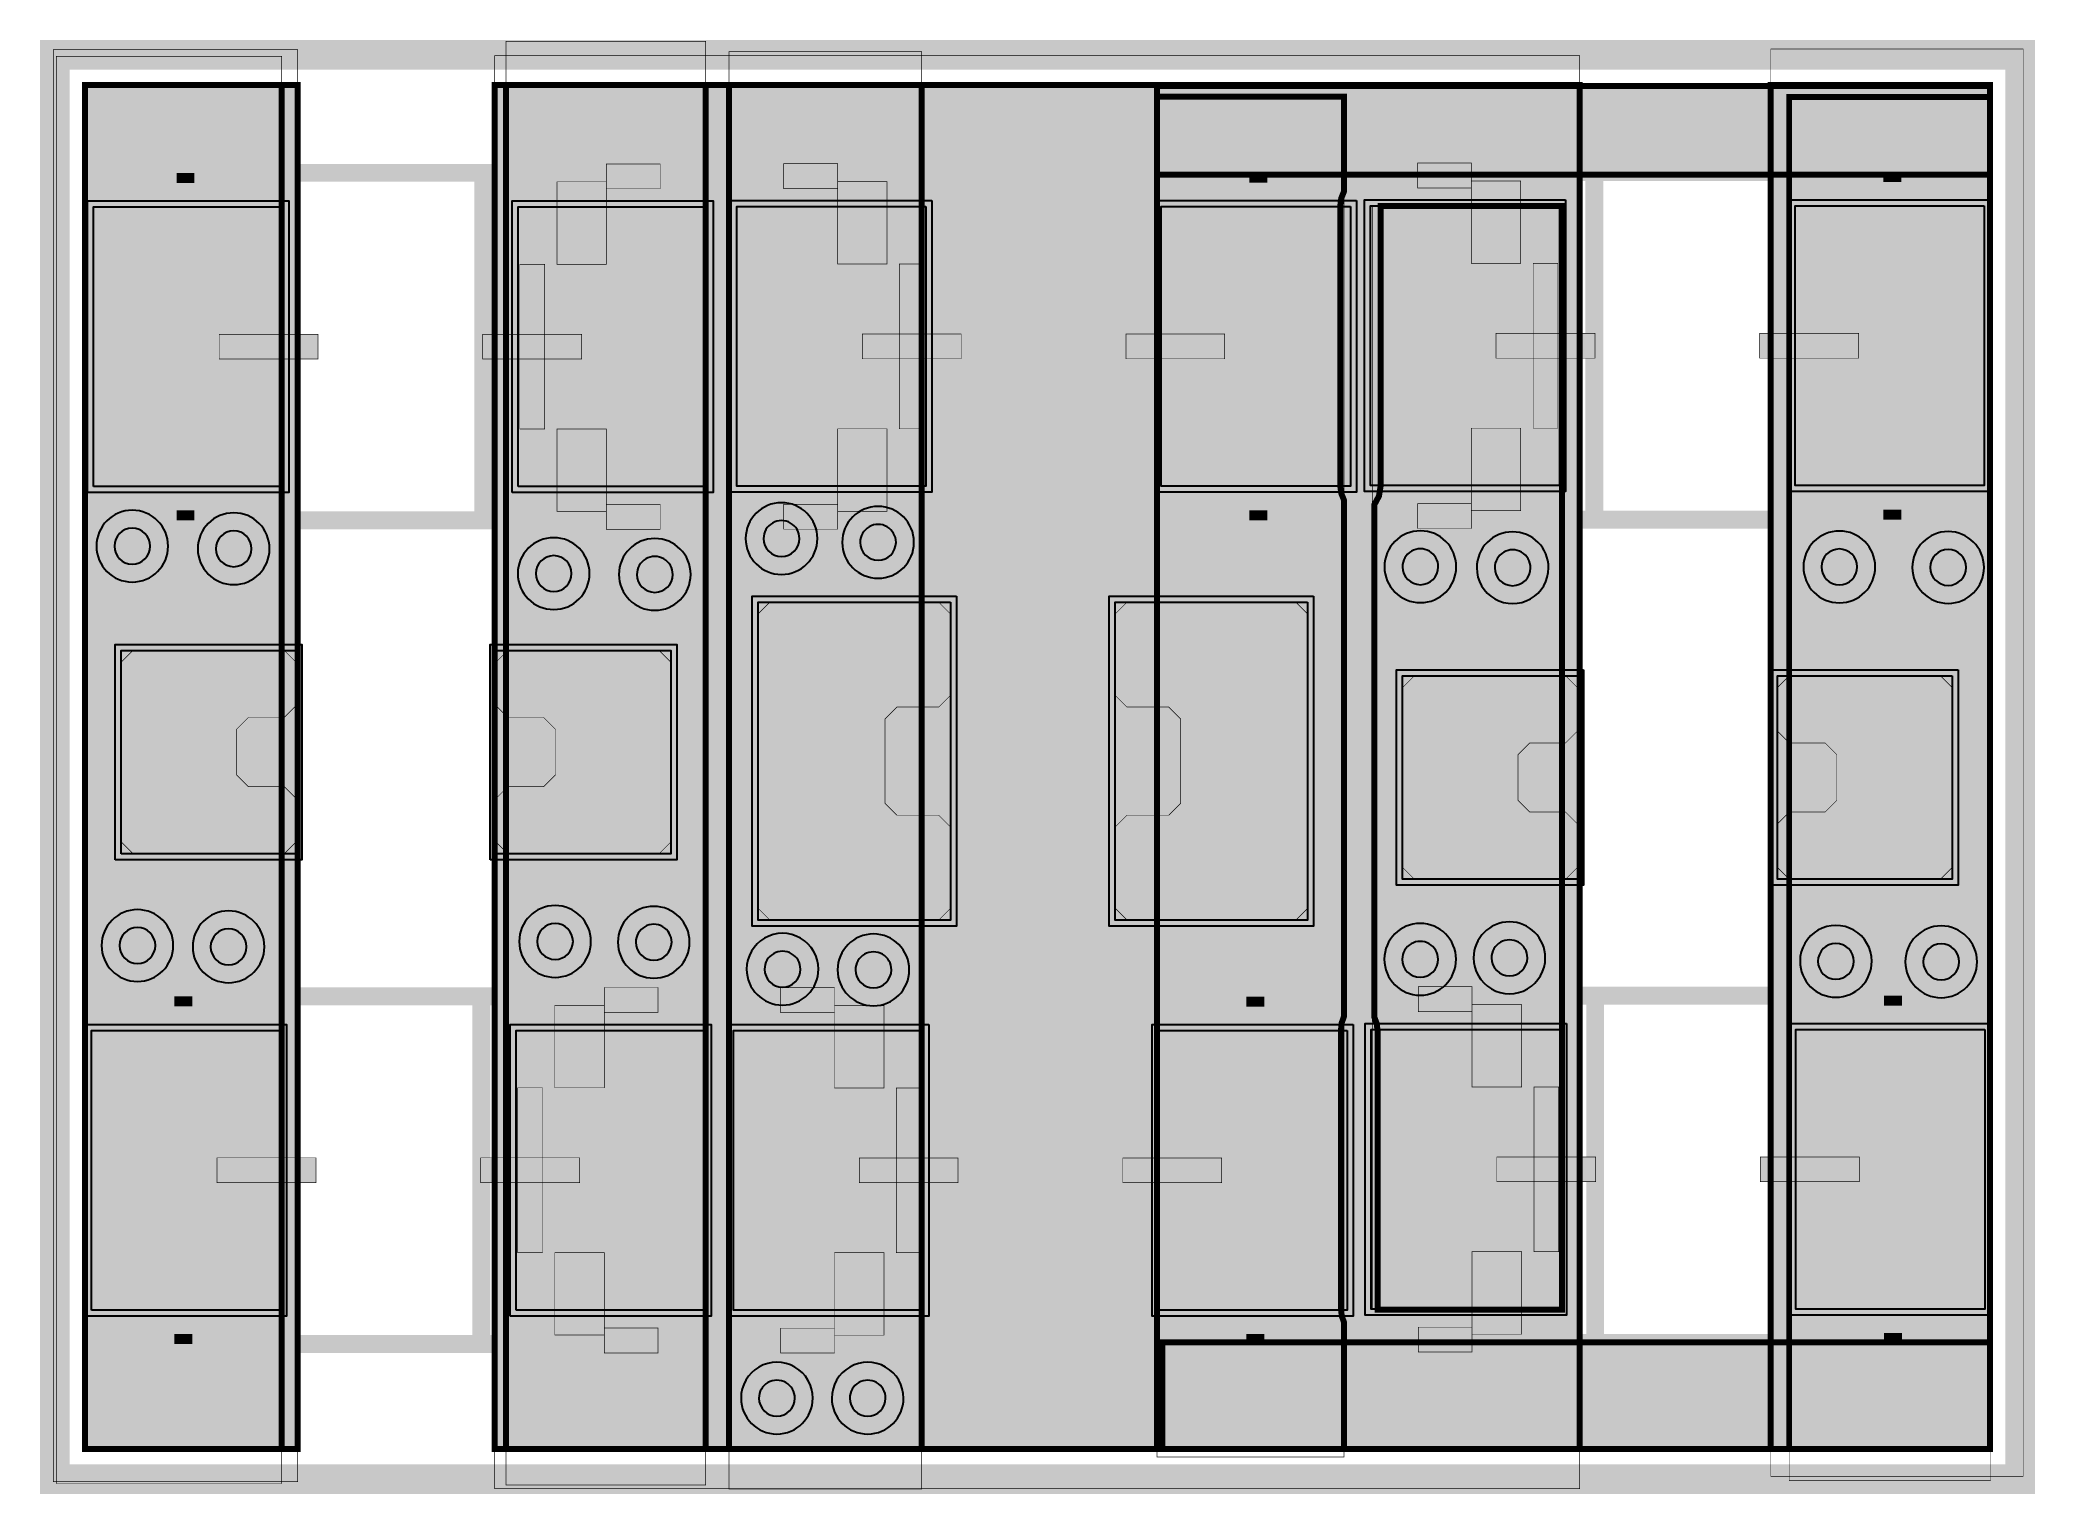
# Model space of a CAD drawing. Header units: millimetres. Extents: x 3.3 to 20.3, y 9.7 to 22.1.
import ezdxf

# ---------------------------------------------------------------- set-up
doc = ezdxf.new("R2010")
doc.units = ezdxf.units.MM
doc.header["$MEASUREMENT"] = 0
for name, color, linetype, true_color in [('Board-Outline-Layer', 7, 'Continuous', 0xff00ff), ('Bottom-Layer', 7, 'Continuous', 0x0000ff), ('Document-Layer', 7, 'Continuous', 0xffffff), ('Hole-Layer', 7, 'Continuous', 0x222222), ('Multi-Layer', 7, 'Continuous', 0xc0c0c0), ('Top-Layer', 7, 'Continuous', 0xff0000), ('Top-Paste-Mask-Layer', 7, 'Continuous', 0x808080), ('Top-Silkscreen-Layer', 7, 'Continuous', 0xffcc00), ('Top-Solder-Mask-Layer', 7, 'Continuous', 0x800080)]:
    doc.layers.add(name, color=color, linetype=linetype, true_color=true_color)

msp = doc.modelspace()

# ---------------------------------------------------------------- hatches: boundary and pattern name
at = {"layer": 'Bottom-Layer'}
for points in [[(3.685547371094744, 21.714503429006864), (5.4925120650241315, 21.714503429006864), (5.4925120650241315, 10.12755905511811), (3.685547371094743, 10.12755905511811)], [(7.167315214630431, 21.714503429006864), (16.386532893065787, 21.714503429006864), (16.386532893065787, 10.12755905511811), (7.167315214630431, 10.12755905511811)], [(19.872499364998735, 10.12755905511811), (18.010236220472443, 10.12755905511811), (18.010236220472443, 21.714503429006864), (19.872499364998735, 21.714503429006864)]]:
    msp.add_hatch(color=256, dxfattribs=at).paths.add_polyline_path(points)
at = {"layer": 'Document-Layer'}
for points in [[(8.115433070866143, 20.892367284734572), (8.115433070866143, 20.192367284734573), (7.695417830835662, 20.192367284734573), (7.695417830835662, 20.892367284734572)], [(8.115433070866143, 20.892367284734572), (8.115433070866143, 20.192367284734573), (7.695417830835662, 20.192367284734573), (7.695417830835662, 20.892367284734572)], [(10.080353060706122, 20.893835407670817), (10.500368300736604, 20.893835407670817), (10.500368300736604, 20.193835407670818), (10.080353060706122, 20.193835407670818)], [(10.080353060706122, 20.893835407670817), (10.500368300736604, 20.893835407670817), (10.500368300736604, 20.193835407670818), (10.080353060706122, 20.193835407670818)], [(15.465775971551945, 20.89936499873), (15.885791211582426, 20.89936499873), (15.885791211582426, 20.19936499873), (15.465775971551945, 20.19936499873)], [(15.465775971551945, 20.89936499873), (15.885791211582426, 20.89936499873), (15.885791211582426, 20.19936499873), (15.465775971551945, 20.19936499873)], [(7.590414020828042, 18.792367284734574), (7.380431800863602, 18.792367284734574), (7.380431800863602, 20.192367284734573), (7.590414020828042, 20.192367284734573)], [(7.590414020828042, 18.792367284734574), (7.380431800863602, 18.792367284734574), (7.380431800863602, 20.192367284734573), (7.590414020828042, 20.192367284734573)], [(10.605372110744222, 20.193835407670818), (10.815354330708663, 20.193835407670818), (10.815354330708663, 18.79383540767082), (10.605372110744222, 18.79383540767082)], [(10.605372110744222, 20.193835407670818), (10.815354330708663, 20.193835407670818), (10.815354330708663, 18.79383540767082), (10.605372110744222, 18.79383540767082)], [(15.990795021590044, 20.19936499873), (16.200777241554484, 20.19936499873), (16.200777241554484, 18.799364998730002), (15.990795021590044, 18.799364998730002)], [(15.990795021590044, 20.19936499873), (16.200777241554484, 20.19936499873), (16.200777241554484, 18.799364998730002), (15.990795021590044, 18.799364998730002)], [(4.825415290830581, 19.387363474726953), (4.825415290830581, 19.59737109474219), (5.665420370840742, 19.59737109474219), (5.665420370840742, 19.387363474726953)], [(4.825415290830581, 19.387363474726953), (4.825415290830581, 19.59737109474219), (5.665420370840742, 19.59737109474219), (5.665420370840742, 19.387363474726953)], [(7.9054254508509025, 19.387363474726953), (7.065420370840743, 19.387363474726953), (7.065420370840743, 19.59737109474219), (7.9054254508509025, 19.59737109474219)], [(7.9054254508509025, 19.387363474726953), (7.065420370840743, 19.387363474726953), (7.065420370840743, 19.59737109474219), (7.9054254508509025, 19.59737109474219)], [(10.290360680721362, 19.59883921767844), (11.130365760731523, 19.59883921767844), (11.130365760731523, 19.3888315976632), (10.290360680721362, 19.3888315976632)], [(10.290360680721362, 19.59883921767844), (11.130365760731523, 19.59883921767844), (11.130365760731523, 19.3888315976632), (10.290360680721362, 19.3888315976632)], [(13.370370840741684, 19.59883921767844), (13.370370840741684, 19.3888315976632), (12.530365760731522, 19.3888315976632), (12.530365760731522, 19.59883921767844)], [(13.370370840741684, 19.59883921767844), (13.370370840741684, 19.3888315976632), (12.530365760731522, 19.3888315976632), (12.530365760731522, 19.59883921767844)], [(15.675783591567184, 19.604368808737622), (16.515788671577347, 19.604368808737622), (16.515788671577347, 19.39436118872238), (15.675783591567184, 19.39436118872238)], [(15.675783591567184, 19.604368808737622), (16.515788671577347, 19.604368808737622), (16.515788671577347, 19.39436118872238), (15.675783591567184, 19.39436118872238)], [(18.755793751587508, 19.604368808737622), (18.755793751587508, 19.39436118872238), (17.915788671577346, 19.39436118872238), (17.915788671577346, 19.604368808737622)], [(18.755793751587508, 19.604368808737622), (18.755793751587508, 19.39436118872238), (17.915788671577346, 19.39436118872238), (17.915788671577346, 19.604368808737622)], [(8.115433070866143, 18.092367284734575), (7.695417830835662, 18.092367284734575), (7.695417830835662, 18.792367284734574), (8.115433070866143, 18.792367284734574)], [(8.115433070866143, 18.092367284734575), (7.695417830835662, 18.092367284734575), (7.695417830835662, 18.792367284734574), (8.115433070866143, 18.792367284734574)], [(10.080353060706122, 18.09383540767082), (10.080353060706122, 18.79383540767082), (10.500368300736604, 18.79383540767082), (10.500368300736602, 18.09383540767082)], [(10.080353060706122, 18.09383540767082), (10.080353060706122, 18.79383540767082), (10.500368300736604, 18.79383540767082), (10.500368300736602, 18.09383540767082)], [(15.465775971551945, 18.099364998730003), (15.465775971551945, 18.799364998730002), (15.885791211582426, 18.799364998730002), (15.885791211582424, 18.099364998730003)], [(15.465775971551945, 18.099364998730003), (15.465775971551945, 18.799364998730002), (15.885791211582426, 18.799364998730002), (15.885791211582424, 18.099364998730003)], [(15.472103124206251, 13.902677165354332), (15.892118364236733, 13.902677165354332), (15.892118364236733, 13.20267716535433), (15.472103124206251, 13.202677165354332)], [(15.472103124206251, 13.902677165354332), (15.892118364236733, 13.902677165354332), (15.892118364236733, 13.20267716535433), (15.472103124206251, 13.202677165354332)], [(8.097772415544831, 13.895585471170943), (8.097772415544831, 13.195585471170942), (7.677757175514352, 13.195585471170942), (7.677757175514352, 13.895585471170943)], [(8.097772415544831, 13.895585471170943), (8.097772415544831, 13.195585471170942), (7.677757175514352, 13.195585471170942), (7.677757175514352, 13.895585471170943)], [(10.054102108204217, 13.89421386842774), (10.474117348234698, 13.89421386842774), (10.474117348234696, 13.19421386842774), (10.054102108204217, 13.19421386842774)], [(10.054102108204217, 13.89421386842774), (10.474117348234698, 13.89421386842774), (10.474117348234696, 13.19421386842774), (10.054102108204217, 13.19421386842774)], [(7.572753365506733, 11.795585471170943), (7.362771145542292, 11.795585471170943), (7.362771145542292, 13.195585471170942), (7.572753365506733, 13.195585471170942)], [(7.572753365506733, 11.795585471170943), (7.362771145542292, 11.795585471170943), (7.362771145542292, 13.195585471170942), (7.572753365506733, 13.195585471170942)], [(10.579121158242318, 13.19421386842774), (10.789103378206757, 13.19421386842774), (10.789103378206757, 11.79421386842774), (10.579121158242318, 11.79421386842774)], [(10.579121158242318, 13.19421386842774), (10.789103378206757, 13.19421386842774), (10.789103378206757, 11.79421386842774), (10.579121158242318, 11.79421386842774)], [(15.997122174244351, 13.20267716535433), (16.20710439420879, 13.20267716535433), (16.20710439420879, 11.802677165354332), (15.997122174244351, 11.802677165354332)], [(15.997122174244351, 13.20267716535433), (16.20710439420879, 13.20267716535433), (16.20710439420879, 11.802677165354332), (15.997122174244351, 11.802677165354332)], [(4.807754635509272, 12.390581661163322), (4.807754635509272, 12.600589281178564), (5.647759715519432, 12.600589281178564), (5.647759715519432, 12.390581661163322)], [(4.807754635509272, 12.390581661163322), (4.807754635509272, 12.600589281178564), (5.647759715519432, 12.600589281178564), (5.647759715519432, 12.390581661163322)], [(7.887764795529592, 12.390581661163322), (7.047759715519432, 12.390581661163322), (7.047759715519432, 12.600589281178564), (7.887764795529592, 12.600589281178564)], [(7.887764795529592, 12.390581661163322), (7.047759715519432, 12.390581661163322), (7.047759715519432, 12.600589281178564), (7.887764795529592, 12.600589281178564)], [(10.264109728219458, 12.599217678435359), (11.10411480822962, 12.599217678435359), (11.10411480822962, 12.389210058420119), (10.264109728219458, 12.389210058420119)], [(10.264109728219458, 12.599217678435359), (11.10411480822962, 12.599217678435359), (11.10411480822962, 12.389210058420119), (10.264109728219458, 12.389210058420119)], [(13.344119888239778, 12.599217678435359), (13.344119888239778, 12.389210058420119), (12.504114808229618, 12.389210058420119), (12.504114808229618, 12.599217678435359)], [(13.344119888239778, 12.599217678435359), (13.344119888239778, 12.389210058420119), (12.504114808229618, 12.389210058420119), (12.504114808229618, 12.599217678435359)], [(15.682110744221491, 12.607680975361953), (16.52211582423165, 12.607680975361953), (16.52211582423165, 12.397673355346711), (15.682110744221491, 12.397673355346713)], [(15.682110744221491, 12.607680975361953), (16.52211582423165, 12.607680975361953), (16.52211582423165, 12.397673355346711), (15.682110744221491, 12.397673355346713)], [(18.76212090424181, 12.607680975361951), (18.76212090424181, 12.397673355346711), (17.92211582423165, 12.397673355346711), (17.92211582423165, 12.607680975361953)], [(18.76212090424181, 12.607680975361951), (18.76212090424181, 12.397673355346711), (17.92211582423165, 12.397673355346711), (17.92211582423165, 12.607680975361953)], [(8.097772415544831, 11.095585471170942), (7.677757175514352, 11.095585471170942), (7.677757175514352, 11.795585471170943), (8.097772415544831, 11.795585471170943)], [(8.097772415544831, 11.095585471170942), (7.677757175514352, 11.095585471170942), (7.677757175514352, 11.795585471170943), (8.097772415544831, 11.795585471170943)], [(10.054102108204217, 11.094213868427738), (10.054102108204217, 11.79421386842774), (10.474117348234696, 11.79421386842774), (10.474117348234696, 11.094213868427738)], [(10.054102108204217, 11.094213868427738), (10.054102108204217, 11.79421386842774), (10.474117348234696, 11.79421386842774), (10.474117348234696, 11.094213868427738)], [(15.472103124206251, 11.102677165354331), (15.472103124206251, 11.802677165354332), (15.892118364236733, 11.802677165354332), (15.892118364236731, 11.102677165354331)], [(15.472103124206251, 11.102677165354331), (15.472103124206251, 11.802677165354332), (15.892118364236733, 11.802677165354332), (15.892118364236731, 11.102677165354331)]]:
    msp.add_hatch(color=256, dxfattribs=at).paths.add_polyline_path(points)
at = {"layer": 'Top-Layer'}
for points in [[(3.685547371094744, 21.714503429006864), (5.356908813817629, 21.714503429006864), (5.356908813817629, 10.12755905511811), (3.685547371094743, 10.12755905511811)], [(7.263014986029973, 21.714503429006864), (8.958618237236475, 21.714503429006864), (8.958618237236475, 10.12755905511811), (7.263014986029973, 10.12755905511811)], [(9.157018034036069, 21.714503429006864), (10.795420370840743, 21.714503429006864), (10.795420370840743, 10.12755905511811), (9.157018034036069, 10.12755905511811)], [(19.87245730820422, 21.707132724409455), (19.87245730820422, 20.952041577241555), (12.794691998984, 20.952041577241555), (12.794691998984, 21.707132724409455)], [(14.357941617646773, 11.314679007550748), (14.364522980265436, 11.256942901412476), (14.383929387858776, 11.202169151949352), (14.383929387858776, 10.12755905511811), (12.795125730251462, 10.12755905511811), (12.795125730251462, 21.616455002286003), (14.383929387858776, 21.616455002286003), (14.383929387858776, 20.812006976224616), (14.35982464487481, 20.75174589985077), (14.35161456548137, 20.687363988133185), (14.35161456548137, 18.311367036139284), (14.35982464487481, 18.246985124421695), (14.383929387858776, 18.18672404804785), (14.383929387858776, 13.803185815146046), (14.364522980265436, 13.748412065682922), (14.357941617646773, 13.69067595954465)], [(19.872499364998735, 10.12755905511811), (18.16623571247143, 10.12755905511811), (18.16623571247143, 21.61413073914148), (19.872499364998735, 21.61413073914148)], [(16.21564897129794, 20.687363474726954), (16.21564897129794, 18.31136652273305), (14.608155956311913, 18.311366522733053), (14.608155956311913, 20.687363474726958)], [(16.235831851663704, 11.310818450596905), (14.668287350028526, 11.310818450596905), (14.668287350028526, 13.682212143172878), (14.661236082248701, 13.741946147985157), (14.640469900939802, 13.798396457302841), (14.640469900939802, 18.148299448249116), (14.680644705616706, 18.222557936888737), (14.694537907084687, 18.305836487661665), (14.694537907084687, 20.681833439655566), (14.694531332374366, 20.684697530695807), (14.694473960728203, 20.687561054610114), (16.235831851663704, 20.687561054610114)], [(19.82342138684277, 20.687363474726958), (19.82342138684277, 18.311366522733053), (18.21592837185674, 18.311366522733053), (18.21592837185674, 20.687363474726958)], [(3.7577876555753114, 18.30436880873762), (3.7577876555753114, 20.680365760731522), (5.365280670561341, 20.680365760731522), (5.365280670561341, 18.30436880873762)], [(7.365560071120143, 18.30436880873762), (7.365560071120143, 20.680365760731522), (8.973053086106173, 20.680365760731522), (8.973053086106173, 18.30436880873762)], [(10.83022606045212, 20.68183388366777), (10.83022606045212, 18.305836931673866), (9.22273304546609, 18.305836931673866), (9.22273304546609, 20.68183388366777)], [(14.43799847599695, 20.68183388366777), (14.43799847599695, 18.305836931673866), (12.830505461010922, 18.305836931673866), (12.830505461010922, 20.68183388366777)], [(11.039558039116075, 17.320668021336047), (11.039558039116075, 14.620668021336042), (9.404556769113535, 14.620668021336042), (9.404556769113535, 17.320668021336047)], [(14.074356108712216, 17.320668021336047), (14.074356108712216, 14.620668021336042), (12.439354838709678, 14.620668021336042), (12.439354838709678, 17.320668021336047)], [(3.993248666497334, 15.183794767589537), (3.993248666497334, 16.91178562357125), (5.478262636525274, 16.91178562357125), (5.478262636525274, 15.183794767589537)], [(7.178415036830075, 15.183794767589537), (7.178415036830075, 16.91178562357125), (8.663429006858015, 16.91178562357125), (8.663429006858015, 15.183794767589537)], [(16.36642875285751, 16.696002032004063), (16.36642875285751, 14.968011176022356), (14.881414782829566, 14.968011176022356), (14.881414782829566, 16.696002032004063)], [(19.551595123190243, 16.696002032004063), (19.551595123190243, 14.968011176022356), (18.066581153162304, 14.968011176022356), (18.066581153162304, 16.696002032004063)], [(3.7401270002540015, 11.307586995173992), (3.7401270002540015, 13.683583947167895), (5.3476200152400315, 13.683583947167895), (5.3476200152400315, 11.307586995173992)], [(7.347899415798833, 11.307586995173992), (7.347899415798833, 13.683583947167895), (8.955392430784862, 13.683583947167895), (8.955392430784862, 11.307586995173992)], [(10.803975107950219, 13.682212344424688), (10.803975107950219, 11.306215392430785), (9.196482092964189, 11.306215392430785), (9.196482092964189, 13.682212344424688)], [(14.41174752349505, 13.682212344424688), (14.41174752349505, 11.306215392430785), (12.80425450850902, 11.306215392430785), (12.80425450850902, 13.682212344424688)], [(16.22197612395225, 13.690675641351286), (16.22197612395225, 11.314678689357383), (14.614483108966219, 11.314678689357383), (14.614483108966219, 13.690675641351286)], [(19.829748539497082, 13.690675641351286), (19.829748539497082, 11.314678689357383), (18.222255524511052, 11.314678689357383), (18.222255524511052, 13.690675641351286)], [(19.872499364998735, 10.12755905511811), (12.840699563728732, 10.12755905511811), (12.840699563728732, 11.033310983997968), (19.872499364998735, 11.033310983997968)]]:
    msp.add_hatch(color=256, dxfattribs=at).paths.add_polyline_path(points)
at = {"layer": 'Top-Paste-Mask-Layer'}
for points in [[(16.21564897129794, 20.687363474726954), (16.21564897129794, 18.31136652273305), (14.608155956311913, 18.311366522733053), (14.608155956311913, 20.687363474726958)], [(19.82342138684277, 20.687363474726958), (19.82342138684277, 18.311366522733053), (18.21592837185674, 18.311366522733053), (18.21592837185674, 20.687363474726958)], [(3.7577876555753114, 18.30436880873762), (3.7577876555753114, 20.680365760731522), (5.365280670561341, 20.680365760731522), (5.365280670561341, 18.30436880873762)], [(7.365560071120143, 18.30436880873762), (7.365560071120143, 20.680365760731522), (8.973053086106173, 20.680365760731522), (8.973053086106173, 18.30436880873762)], [(10.83022606045212, 20.68183388366777), (10.83022606045212, 18.305836931673866), (9.22273304546609, 18.305836931673866), (9.22273304546609, 20.68183388366777)], [(14.43799847599695, 20.68183388366777), (14.43799847599695, 18.305836931673866), (12.830505461010922, 18.305836931673866), (12.830505461010922, 20.68183388366777)], [(11.039456438912879, 17.220680721361447), (11.039456438912879, 16.529672339344682), (10.939456438912877, 16.42967233934468), (10.583550927101854, 16.42967233934468), (10.483550927101854, 16.329672339344683), (10.483550927101854, 15.611663703327409), (10.583550927101854, 15.511663703327411), (10.939456438912877, 15.511663703327411), (11.039456438912879, 15.41166370332741), (11.039456438912879, 14.720655321310646), (10.939456438912877, 14.620655321310647), (9.504455168910338, 14.620655321310647), (9.404455168910337, 14.720655321310646), (9.404455168910337, 17.220680721361447), (9.504455168910338, 17.320680721361448), (10.939456438912877, 17.320680721361448)], [(11.039456438912879, 17.220680721361447), (11.039456438912879, 16.529672339344682), (10.939456438912877, 16.42967233934468), (10.583550927101854, 16.42967233934468), (10.483550927101854, 16.329672339344683), (10.483550927101854, 15.611663703327409), (10.583550927101854, 15.511663703327411), (10.939456438912877, 15.511663703327411), (11.039456438912879, 15.41166370332741), (11.039456438912879, 14.720655321310646), (10.939456438912877, 14.620655321310647), (9.504455168910338, 14.620655321310647), (9.404455168910337, 14.720655321310646), (9.404455168910337, 17.220680721361447), (9.504455168910338, 17.320680721361448), (10.939456438912877, 17.320680721361448)], [(12.439456438912877, 17.220680721361447), (12.539456438912877, 17.320680721361448), (13.974457708915418, 17.320680721361448), (14.07445770891542, 17.220680721361447), (14.07445770891542, 14.720655321310646), (13.974457708915418, 14.620655321310647), (12.539456438912877, 14.620655321310647), (12.439456438912877, 14.720655321310646), (12.439456438912877, 15.41166370332741), (12.539456438912877, 15.511663703327411), (12.895361950723903, 15.511663703327411), (12.9953619507239, 15.611663703327409), (12.9953619507239, 16.329672339344683), (12.895361950723903, 16.42967233934468), (12.539456438912877, 16.42967233934468), (12.439456438912877, 16.529672339344682)], [(12.439456438912877, 17.220680721361447), (12.539456438912877, 17.320680721361448), (13.974457708915418, 17.320680721361448), (14.07445770891542, 17.220680721361447), (14.07445770891542, 14.720655321310646), (13.974457708915418, 14.620655321310647), (12.539456438912877, 14.620655321310647), (12.439456438912877, 14.720655321310646), (12.439456438912877, 15.41166370332741), (12.539456438912877, 15.511663703327411), (12.895361950723903, 15.511663703327411), (12.9953619507239, 15.611663703327409), (12.9953619507239, 16.329672339344683), (12.895361950723903, 16.42967233934468), (12.539456438912877, 16.42967233934468), (12.439456438912877, 16.529672339344682)], [(5.478326136652274, 15.283782067564138), (5.378326136652274, 15.183782067564138), (4.093337566675134, 15.183782067564138), (3.9933375666751343, 15.283782067564138), (3.9933375666751343, 16.81179832359665), (4.093337566675134, 16.91179832359665), (5.378326136652274, 16.91179832359665), (5.478326136652274, 16.81179832359665), (5.478326136652274, 16.44154178308357), (5.378326136652274, 16.34154178308357), (5.0734239268478545, 16.34154178308357), (4.973423926847855, 16.24154178308357), (4.973423926847855, 15.85403860807722), (5.0734239268478545, 15.754038608077218), (5.378326136652274, 15.754038608077218), (5.478326136652274, 15.65403860807722)], [(5.478326136652274, 15.283782067564138), (5.378326136652274, 15.183782067564138), (4.093337566675134, 15.183782067564138), (3.9933375666751343, 15.283782067564138), (3.9933375666751343, 16.81179832359665), (4.093337566675134, 16.91179832359665), (5.378326136652274, 16.91179832359665), (5.478326136652274, 16.81179832359665), (5.478326136652274, 16.44154178308357), (5.378326136652274, 16.34154178308357), (5.0734239268478545, 16.34154178308357), (4.973423926847855, 16.24154178308357), (4.973423926847855, 15.85403860807722), (5.0734239268478545, 15.754038608077218), (5.378326136652274, 15.754038608077218), (5.478326136652274, 15.65403860807722)], [(7.178351536703074, 15.283782067564138), (7.178351536703074, 15.65403860807722), (7.278351536703075, 15.754038608077218), (7.583253746507494, 15.754038608077218), (7.683253746507494, 15.85403860807722), (7.683253746507494, 16.24154178308357), (7.583253746507494, 16.34154178308357), (7.278351536703075, 16.34154178308357), (7.178351536703074, 16.44154178308357), (7.178351536703074, 16.81179832359665), (7.278351536703075, 16.91179832359665), (8.563340106680215, 16.91179832359665), (8.663340106680215, 16.81179832359665), (8.663340106680215, 15.283782067564138), (8.563340106680215, 15.183782067564138), (7.278351536703075, 15.183782067564138)], [(7.178351536703074, 15.283782067564138), (7.178351536703074, 15.65403860807722), (7.278351536703075, 15.754038608077218), (7.583253746507494, 15.754038608077218), (7.683253746507494, 15.85403860807722), (7.683253746507494, 16.24154178308357), (7.583253746507494, 16.34154178308357), (7.278351536703075, 16.34154178308357), (7.178351536703074, 16.44154178308357), (7.178351536703074, 16.81179832359665), (7.278351536703075, 16.91179832359665), (8.563340106680215, 16.91179832359665), (8.663340106680215, 16.81179832359665), (8.663340106680215, 15.283782067564138), (8.563340106680215, 15.183782067564138), (7.278351536703075, 15.183782067564138)], [(16.366492252984507, 16.596014732029467), (16.366492252984507, 16.225758191516388), (16.266492252984506, 16.125758191516386), (15.961590043180086, 16.125758191516386), (15.861590043180088, 16.025758191516385), (15.861590043180088, 15.638255016510035), (15.961590043180086, 15.538255016510035), (16.266492252984506, 15.538255016510035), (16.366492252984507, 15.438255016510036), (16.366492252984507, 15.067998475996955), (16.266492252984506, 14.967998475996954), (14.981503683007368, 14.967998475996954), (14.881503683007367, 15.067998475996955), (14.881503683007367, 16.596014732029467), (14.981503683007368, 16.696014732029465), (16.266492252984506, 16.696014732029465)], [(16.366492252984507, 16.596014732029467), (16.366492252984507, 16.225758191516388), (16.266492252984506, 16.125758191516386), (15.961590043180086, 16.125758191516386), (15.861590043180088, 16.025758191516385), (15.861590043180088, 15.638255016510035), (15.961590043180086, 15.538255016510035), (16.266492252984506, 15.538255016510035), (16.366492252984507, 15.438255016510036), (16.366492252984507, 15.067998475996955), (16.266492252984506, 14.967998475996954), (14.981503683007368, 14.967998475996954), (14.881503683007367, 15.067998475996955), (14.881503683007367, 16.596014732029467), (14.981503683007368, 16.696014732029465), (16.266492252984506, 16.696014732029465)], [(18.06651765303531, 16.596014732029467), (18.16651765303531, 16.696014732029465), (19.451506223012448, 16.696014732029465), (19.551506223012446, 16.596014732029467), (19.551506223012446, 15.067998475996955), (19.451506223012448, 14.967998475996954), (18.16651765303531, 14.967998475996954), (18.06651765303531, 15.067998475996955), (18.06651765303531, 15.438255016510034), (18.16651765303531, 15.538255016510035), (18.471419862839728, 15.538255016510035), (18.57141986283973, 15.638255016510035), (18.57141986283973, 16.025758191516385), (18.471419862839728, 16.125758191516386), (18.16651765303531, 16.125758191516386), (18.06651765303531, 16.225758191516384)], [(18.06651765303531, 16.596014732029467), (18.16651765303531, 16.696014732029465), (19.451506223012448, 16.696014732029465), (19.551506223012446, 16.596014732029467), (19.551506223012446, 15.067998475996955), (19.451506223012448, 14.967998475996954), (18.16651765303531, 14.967998475996954), (18.06651765303531, 15.067998475996955), (18.06651765303531, 15.438255016510034), (18.16651765303531, 15.538255016510035), (18.471419862839728, 15.538255016510035), (18.57141986283973, 15.638255016510035), (18.57141986283973, 16.025758191516385), (18.471419862839728, 16.125758191516386), (18.16651765303531, 16.125758191516386), (18.06651765303531, 16.225758191516384)], [(3.7401270002540015, 11.307586995173992), (3.7401270002540015, 13.683583947167895), (5.3476200152400315, 13.683583947167895), (5.3476200152400315, 11.307586995173992)], [(7.347899415798833, 11.307586995173992), (7.347899415798833, 13.683583947167895), (8.955392430784862, 13.683583947167895), (8.955392430784862, 11.307586995173992)], [(10.803975107950219, 13.682212344424688), (10.803975107950219, 11.306215392430785), (9.196482092964189, 11.306215392430785), (9.196482092964189, 13.682212344424688)], [(14.41174752349505, 13.682212344424688), (14.41174752349505, 11.306215392430785), (12.80425450850902, 11.306215392430785), (12.80425450850902, 13.682212344424688)], [(16.22197612395225, 13.690675641351286), (16.22197612395225, 11.314678689357383), (14.614483108966219, 11.314678689357383), (14.614483108966219, 13.690675641351286)], [(19.829748539497082, 13.690675641351286), (19.829748539497082, 11.314678689357383), (18.222255524511052, 11.314678689357383), (18.222255524511052, 13.690675641351286)]]:
    msp.add_hatch(color=256, dxfattribs=at).paths.add_polyline_path(points)
at = {"layer": 'Top-Silkscreen-Layer'}
for points in [[(8.115433070866143, 21.044767589535184), (8.57263398526797, 21.044767589535184), (8.57263398526797, 20.83277876555753), (8.115433070866143, 20.83277876555753)], [(8.115433070866143, 21.044767589535184), (8.57263398526797, 21.044767589535184), (8.57263398526797, 20.83277876555753), (8.115433070866143, 20.83277876555753)], [(10.080353060706122, 21.04623571247143), (10.080353060706122, 20.83424688849378), (9.623152146304294, 20.83424688849378), (9.623152146304294, 21.04623571247143)], [(10.080353060706122, 21.04623571247143), (10.080353060706122, 20.83424688849378), (9.623152146304294, 20.83424688849378), (9.623152146304294, 21.04623571247143)], [(15.465775971551945, 21.051765303530612), (15.465775971551945, 20.839776479552963), (15.008575057150116, 20.839776479552963), (15.008575057150116, 21.051765303530612)], [(15.465775971551945, 21.051765303530612), (15.465775971551945, 20.839776479552963), (15.008575057150116, 20.839776479552963), (15.008575057150116, 21.051765303530612)], [(8.115433070866143, 17.939966979933963), (8.115433070866143, 18.151955803911612), (8.57263398526797, 18.151955803911612), (8.57263398526797, 17.939966979933963)], [(8.115433070866143, 17.939966979933963), (8.115433070866143, 18.151955803911612), (8.57263398526797, 18.151955803911612), (8.57263398526797, 17.939966979933963)], [(10.080353060706122, 17.94143510287021), (9.623152146304294, 17.94143510287021), (9.623152146304294, 18.153423926847857), (10.080353060706122, 18.153423926847857)], [(10.080353060706122, 17.94143510287021), (9.623152146304294, 17.94143510287021), (9.623152146304294, 18.153423926847857), (10.080353060706122, 18.153423926847857)], [(15.465775971551945, 17.94696469392939), (15.008575057150116, 17.94696469392939), (15.008575057150116, 18.15895351790704), (15.465775971551945, 18.15895351790704)], [(15.465775971551945, 17.94696469392939), (15.008575057150116, 17.94696469392939), (15.008575057150116, 18.15895351790704), (15.465775971551945, 18.15895351790704)], [(8.097772415544831, 14.047985775971553), (8.554973329946662, 14.047985775971553), (8.554973329946662, 13.835996951993906), (8.097772415544831, 13.835996951993906)], [(8.097772415544831, 14.047985775971553), (8.554973329946662, 14.047985775971553), (8.554973329946662, 13.835996951993906), (8.097772415544831, 13.835996951993906)], [(10.054102108204217, 14.046614173228349), (10.054102108204217, 13.8346253492507), (9.596901193802388, 13.8346253492507), (9.596901193802388, 14.046614173228349)], [(10.054102108204217, 14.046614173228349), (10.054102108204217, 13.8346253492507), (9.596901193802388, 13.8346253492507), (9.596901193802388, 14.046614173228349)], [(15.472103124206251, 14.055077470154941), (15.472103124206251, 13.843088646177293), (15.014902209804424, 13.843088646177293), (15.014902209804424, 14.055077470154941)], [(15.472103124206251, 14.055077470154941), (15.472103124206251, 13.843088646177293), (15.014902209804424, 13.843088646177293), (15.014902209804424, 14.055077470154941)], [(8.097772415544831, 10.943185166370332), (8.097772415544831, 11.155173990347981), (8.554973329946662, 11.155173990347981), (8.554973329946662, 10.943185166370332)], [(8.097772415544831, 10.943185166370332), (8.097772415544831, 11.155173990347981), (8.554973329946662, 11.155173990347981), (8.554973329946662, 10.943185166370332)], [(10.054102108204217, 10.941813563627129), (9.596901193802388, 10.941813563627129), (9.596901193802388, 11.153802387604777), (10.054102108204217, 11.153802387604777)], [(10.054102108204217, 10.941813563627129), (9.596901193802388, 10.941813563627129), (9.596901193802388, 11.153802387604777), (10.054102108204217, 11.153802387604777)], [(15.472103124206251, 10.950276860553721), (15.014902209804424, 10.950276860553721), (15.014902209804424, 11.16226568453137), (15.472103124206251, 11.16226568453137)], [(15.472103124206251, 10.950276860553721), (15.014902209804424, 10.950276860553721), (15.014902209804424, 11.16226568453137), (15.472103124206251, 11.16226568453137)]]:
    msp.add_hatch(color=256, dxfattribs=at).paths.add_polyline_path(points)
at = {"layer": 'Top-Solder-Mask-Layer'}
for points in [[(3.706987553975108, 18.253568707137415), (3.706987553975108, 20.73116586233173), (5.416080772161545, 20.73116586233173), (5.416080772161545, 18.253568707137415)], [(7.3147599695199395, 18.253568707137415), (7.3147599695199395, 20.73116586233173), (9.023853187706377, 20.73116586233173), (9.023853187706377, 18.253568707137415)], [(10.881026162052324, 20.732633985267974), (10.881026162052324, 18.255036830073664), (9.171932943865887, 18.255036830073664), (9.171932943865887, 20.732633985267974)], [(14.488798577597155, 20.732633985267974), (14.488798577597155, 18.255036830073664), (12.779705359410718, 18.255036830073664), (12.779705359410718, 20.732633985267974)], [(16.266449072898148, 20.738163576327157), (16.266449072898148, 18.260566421132847), (14.557355854711707, 18.26056642113285), (14.557355854711707, 20.73816357632716)], [(19.874221488442977, 20.73816357632716), (19.874221488442977, 18.26056642113285), (18.165128270256538, 18.26056642113285), (18.165128270256538, 20.73816357632716)], [(11.09035814071628, 17.371468122936246), (11.09035814071628, 14.569867919735838), (9.353756667513332, 14.569867919735838), (9.353756667513332, 17.371468122936246)], [(14.12515621031242, 17.371468122936246), (14.12515621031242, 14.569867919735838), (12.388554737109473, 14.569867919735838), (12.388554737109473, 17.371468122936246)], [(3.9424485648971306, 15.132994665989335), (3.9424485648971306, 16.962585725171454), (5.529062738125478, 16.962585725171454), (5.529062738125478, 15.132994665989335)], [(7.127614935229871, 15.132994665989335), (7.127614935229871, 16.962585725171454), (8.714229108458218, 16.962585725171454), (8.714229108458218, 15.132994665989335)], [(16.41722885445771, 16.74680213360427), (16.41722885445771, 14.917211074422152), (14.830614681229362, 14.917211074422152), (14.830614681229362, 16.74680213360427)], [(19.602395224790445, 16.74680213360427), (19.602395224790445, 14.917211074422152), (18.0157810515621, 14.917211074422152), (18.0157810515621, 16.74680213360427)], [(3.689326898653798, 11.256786893573787), (3.689326898653798, 13.734384048768097), (5.398420116840234, 13.734384048768097), (5.398420116840234, 11.256786893573787)], [(7.297099314198628, 11.256786893573787), (7.297099314198628, 13.734384048768097), (9.006192532385066, 13.734384048768097), (9.006192532385066, 11.256786893573787)], [(10.854775209550423, 13.733012446024892), (10.854775209550423, 11.255415290830582), (9.145681991363984, 11.255415290830582), (9.145681991363984, 13.733012446024892)], [(14.462547625095254, 13.733012446024892), (14.462547625095254, 11.255415290830582), (12.753454406908817, 11.255415290830582), (12.753454406908817, 13.733012446024892)], [(16.272776225552455, 13.741475742951488), (16.272776225552455, 11.263878587757178), (14.563683007366016, 11.263878587757178), (14.563683007366016, 13.741475742951488)], [(19.880548641097285, 13.741475742951488), (19.880548641097285, 11.263878587757178), (18.17145542291085, 11.263878587757178), (18.17145542291085, 13.741475742951488)]]:
    msp.add_hatch(color=256, dxfattribs=at).paths.add_polyline_path(points)

# ---------------------------------------------------------------- linework, layer by layer
at = {"layer": 'Board-Outline-Layer', "const_width": 0.25400050800101603}
msp.add_lwpolyline([(3.4290068580137163, 9.871018542037085), (3.4290068580137163, 21.97104394208789), (20.12903987807976, 21.97104394208789), (20.12903987807976, 9.871018542037085)], close=True, dxfattribs=at)
at = {"layer": 'Bottom-Layer'}
for points, const_width in [([(3.4157073914147835, 9.850220980441959), (3.4157073914147835, 22.015344170688344), (5.4925120650241315, 22.015344170688344), (5.4925120650241315, 9.850220980441959)], 0.005080010160020321), ([(7.167315214630431, 9.790820421640843), (7.167315214630431, 21.963345186690375), (16.386532893065787, 21.963345186690375), (16.386532893065787, 9.790820421640843)], 0.005080010160020321), ([(18.010236220472443, 9.894020828041656), (18.010236220472443, 22.02184404368809), (20.1547396494793, 22.02184404368809), (20.1547396494793, 9.894020828041656)], 0.005080010160020321), ([(3.685547371094744, 21.714503429006864), (5.4925120650241315, 21.714503429006864), (5.4925120650241315, 10.12755905511811), (3.685547371094743, 10.12755905511811)], 0.05080010160020321), ([(7.167315214630431, 21.714503429006864), (16.386532893065787, 21.714503429006864), (16.386532893065787, 10.12755905511811), (7.167315214630431, 10.12755905511811)], 0.05080010160020321), ([(19.872499364998735, 10.12755905511811), (18.010236220472443, 10.12755905511811), (18.010236220472443, 21.714503429006864), (19.872499364998735, 21.714503429006864)], 0.05080010160020321)]:
    msp.add_lwpolyline(points, close=True, dxfattribs=dict(at, const_width=const_width))
at = {"layer": 'Document-Layer', "const_width": 0.005080010160020321}
for points in [[(8.115433070866143, 20.892367284734572), (8.115433070866143, 20.192367284734573), (7.695417830835662, 20.192367284734573), (7.695417830835662, 20.892367284734572)], [(8.115433070866143, 20.892367284734572), (8.115433070866143, 20.192367284734573), (7.695417830835662, 20.192367284734573), (7.695417830835662, 20.892367284734572)], [(10.080353060706122, 20.893835407670817), (10.500368300736604, 20.893835407670817), (10.500368300736604, 20.193835407670818), (10.080353060706122, 20.193835407670818)], [(10.080353060706122, 20.893835407670817), (10.500368300736604, 20.893835407670817), (10.500368300736604, 20.193835407670818), (10.080353060706122, 20.193835407670818)], [(15.465775971551945, 20.89936499873), (15.885791211582426, 20.89936499873), (15.885791211582426, 20.19936499873), (15.465775971551945, 20.19936499873)], [(15.465775971551945, 20.89936499873), (15.885791211582426, 20.89936499873), (15.885791211582426, 20.19936499873), (15.465775971551945, 20.19936499873)], [(7.590414020828042, 18.792367284734574), (7.380431800863602, 18.792367284734574), (7.380431800863602, 20.192367284734573), (7.590414020828042, 20.192367284734573)], [(7.590414020828042, 18.792367284734574), (7.380431800863602, 18.792367284734574), (7.380431800863602, 20.192367284734573), (7.590414020828042, 20.192367284734573)], [(10.605372110744222, 20.193835407670818), (10.815354330708663, 20.193835407670818), (10.815354330708663, 18.79383540767082), (10.605372110744222, 18.79383540767082)], [(10.605372110744222, 20.193835407670818), (10.815354330708663, 20.193835407670818), (10.815354330708663, 18.79383540767082), (10.605372110744222, 18.79383540767082)], [(15.990795021590044, 20.19936499873), (16.200777241554484, 20.19936499873), (16.200777241554484, 18.799364998730002), (15.990795021590044, 18.799364998730002)], [(15.990795021590044, 20.19936499873), (16.200777241554484, 20.19936499873), (16.200777241554484, 18.799364998730002), (15.990795021590044, 18.799364998730002)], [(4.825415290830581, 19.387363474726953), (4.825415290830581, 19.59737109474219), (5.665420370840742, 19.59737109474219), (5.665420370840742, 19.387363474726953)], [(4.825415290830581, 19.387363474726953), (4.825415290830581, 19.59737109474219), (5.665420370840742, 19.59737109474219), (5.665420370840742, 19.387363474726953)], [(7.9054254508509025, 19.387363474726953), (7.065420370840743, 19.387363474726953), (7.065420370840743, 19.59737109474219), (7.9054254508509025, 19.59737109474219)], [(7.9054254508509025, 19.387363474726953), (7.065420370840743, 19.387363474726953), (7.065420370840743, 19.59737109474219), (7.9054254508509025, 19.59737109474219)], [(10.290360680721362, 19.59883921767844), (11.130365760731523, 19.59883921767844), (11.130365760731523, 19.3888315976632), (10.290360680721362, 19.3888315976632)], [(10.290360680721362, 19.59883921767844), (11.130365760731523, 19.59883921767844), (11.130365760731523, 19.3888315976632), (10.290360680721362, 19.3888315976632)], [(13.370370840741684, 19.59883921767844), (13.370370840741684, 19.3888315976632), (12.530365760731522, 19.3888315976632), (12.530365760731522, 19.59883921767844)], [(13.370370840741684, 19.59883921767844), (13.370370840741684, 19.3888315976632), (12.530365760731522, 19.3888315976632), (12.530365760731522, 19.59883921767844)], [(15.675783591567184, 19.604368808737622), (16.515788671577347, 19.604368808737622), (16.515788671577347, 19.39436118872238), (15.675783591567184, 19.39436118872238)], [(15.675783591567184, 19.604368808737622), (16.515788671577347, 19.604368808737622), (16.515788671577347, 19.39436118872238), (15.675783591567184, 19.39436118872238)], [(18.755793751587508, 19.604368808737622), (18.755793751587508, 19.39436118872238), (17.915788671577346, 19.39436118872238), (17.915788671577346, 19.604368808737622)], [(18.755793751587508, 19.604368808737622), (18.755793751587508, 19.39436118872238), (17.915788671577346, 19.39436118872238), (17.915788671577346, 19.604368808737622)], [(8.115433070866143, 18.092367284734575), (7.695417830835662, 18.092367284734575), (7.695417830835662, 18.792367284734574), (8.115433070866143, 18.792367284734574)], [(8.115433070866143, 18.092367284734575), (7.695417830835662, 18.092367284734575), (7.695417830835662, 18.792367284734574), (8.115433070866143, 18.792367284734574)], [(10.080353060706122, 18.09383540767082), (10.080353060706122, 18.79383540767082), (10.500368300736604, 18.79383540767082), (10.500368300736602, 18.09383540767082)], [(10.080353060706122, 18.09383540767082), (10.080353060706122, 18.79383540767082), (10.500368300736604, 18.79383540767082), (10.500368300736602, 18.09383540767082)], [(15.465775971551945, 18.099364998730003), (15.465775971551945, 18.799364998730002), (15.885791211582426, 18.799364998730002), (15.885791211582424, 18.099364998730003)], [(15.465775971551945, 18.099364998730003), (15.465775971551945, 18.799364998730002), (15.885791211582426, 18.799364998730002), (15.885791211582424, 18.099364998730003)], [(15.472103124206251, 13.902677165354332), (15.892118364236733, 13.902677165354332), (15.892118364236733, 13.20267716535433), (15.472103124206251, 13.202677165354332)], [(15.472103124206251, 13.902677165354332), (15.892118364236733, 13.902677165354332), (15.892118364236733, 13.20267716535433), (15.472103124206251, 13.202677165354332)], [(8.097772415544831, 13.895585471170943), (8.097772415544831, 13.195585471170942), (7.677757175514352, 13.195585471170942), (7.677757175514352, 13.895585471170943)], [(8.097772415544831, 13.895585471170943), (8.097772415544831, 13.195585471170942), (7.677757175514352, 13.195585471170942), (7.677757175514352, 13.895585471170943)], [(10.054102108204217, 13.89421386842774), (10.474117348234698, 13.89421386842774), (10.474117348234696, 13.19421386842774), (10.054102108204217, 13.19421386842774)], [(10.054102108204217, 13.89421386842774), (10.474117348234698, 13.89421386842774), (10.474117348234696, 13.19421386842774), (10.054102108204217, 13.19421386842774)], [(7.572753365506733, 11.795585471170943), (7.362771145542292, 11.795585471170943), (7.362771145542292, 13.195585471170942), (7.572753365506733, 13.195585471170942)], [(7.572753365506733, 11.795585471170943), (7.362771145542292, 11.795585471170943), (7.362771145542292, 13.195585471170942), (7.572753365506733, 13.195585471170942)], [(10.579121158242318, 13.19421386842774), (10.789103378206757, 13.19421386842774), (10.789103378206757, 11.79421386842774), (10.579121158242318, 11.79421386842774)], [(10.579121158242318, 13.19421386842774), (10.789103378206757, 13.19421386842774), (10.789103378206757, 11.79421386842774), (10.579121158242318, 11.79421386842774)], [(15.997122174244351, 13.20267716535433), (16.20710439420879, 13.20267716535433), (16.20710439420879, 11.802677165354332), (15.997122174244351, 11.802677165354332)], [(15.997122174244351, 13.20267716535433), (16.20710439420879, 13.20267716535433), (16.20710439420879, 11.802677165354332), (15.997122174244351, 11.802677165354332)], [(4.807754635509272, 12.390581661163322), (4.807754635509272, 12.600589281178564), (5.647759715519432, 12.600589281178564), (5.647759715519432, 12.390581661163322)], [(4.807754635509272, 12.390581661163322), (4.807754635509272, 12.600589281178564), (5.647759715519432, 12.600589281178564), (5.647759715519432, 12.390581661163322)], [(7.887764795529592, 12.390581661163322), (7.047759715519432, 12.390581661163322), (7.047759715519432, 12.600589281178564), (7.887764795529592, 12.600589281178564)], [(7.887764795529592, 12.390581661163322), (7.047759715519432, 12.390581661163322), (7.047759715519432, 12.600589281178564), (7.887764795529592, 12.600589281178564)], [(10.264109728219458, 12.599217678435359), (11.10411480822962, 12.599217678435359), (11.10411480822962, 12.389210058420119), (10.264109728219458, 12.389210058420119)], [(10.264109728219458, 12.599217678435359), (11.10411480822962, 12.599217678435359), (11.10411480822962, 12.389210058420119), (10.264109728219458, 12.389210058420119)], [(13.344119888239778, 12.599217678435359), (13.344119888239778, 12.389210058420119), (12.504114808229618, 12.389210058420119), (12.504114808229618, 12.599217678435359)], [(13.344119888239778, 12.599217678435359), (13.344119888239778, 12.389210058420119), (12.504114808229618, 12.389210058420119), (12.504114808229618, 12.599217678435359)], [(15.682110744221491, 12.607680975361953), (16.52211582423165, 12.607680975361953), (16.52211582423165, 12.397673355346711), (15.682110744221491, 12.397673355346713)], [(15.682110744221491, 12.607680975361953), (16.52211582423165, 12.607680975361953), (16.52211582423165, 12.397673355346711), (15.682110744221491, 12.397673355346713)], [(18.76212090424181, 12.607680975361951), (18.76212090424181, 12.397673355346711), (17.92211582423165, 12.397673355346711), (17.92211582423165, 12.607680975361953)], [(18.76212090424181, 12.607680975361951), (18.76212090424181, 12.397673355346711), (17.92211582423165, 12.397673355346711), (17.92211582423165, 12.607680975361953)], [(8.097772415544831, 11.095585471170942), (7.677757175514352, 11.095585471170942), (7.677757175514352, 11.795585471170943), (8.097772415544831, 11.795585471170943)], [(8.097772415544831, 11.095585471170942), (7.677757175514352, 11.095585471170942), (7.677757175514352, 11.795585471170943), (8.097772415544831, 11.795585471170943)], [(10.054102108204217, 11.094213868427738), (10.054102108204217, 11.79421386842774), (10.474117348234696, 11.79421386842774), (10.474117348234696, 11.094213868427738)], [(10.054102108204217, 11.094213868427738), (10.054102108204217, 11.79421386842774), (10.474117348234696, 11.79421386842774), (10.474117348234696, 11.094213868427738)], [(15.472103124206251, 11.102677165354331), (15.472103124206251, 11.802677165354332), (15.892118364236733, 11.802677165354332), (15.892118364236731, 11.102677165354331)], [(15.472103124206251, 11.102677165354331), (15.472103124206251, 11.802677165354332), (15.892118364236733, 11.802677165354332), (15.892118364236731, 11.102677165354331)]]:
    msp.add_lwpolyline(points, close=True, dxfattribs=at)
at = {"layer": 'Hole-Layer'}
for points in [[(9.451450342900687, 17.861643383366978, 1), (9.756449072898146, 17.86164338318562), (9.756449072898146, 17.861643383206562, 1), (9.451450342900687, 17.86164338338792)], [(10.271775463550929, 17.82968249944521, 1), (10.576774193548388, 17.82968249926385), (10.576774193548388, 17.829682499284793, 1), (10.271775463550929, 17.829682499466152)], [(8.37462026924054, 17.55734061476144, 1), (8.679618999237999, 17.55734061458008), (8.679618999237999, 17.557340614601024, 1), (8.37462026924054, 17.557340614782383)], [(14.879969519939044, 17.62251460510942, 1), (15.184968249936501, 17.62251460492806), (15.184968249936501, 17.622514604949004, 1), (14.879969519939044, 17.622514605130362)], [(15.66407162814326, 17.61399034806091, 1), (15.969070358140717, 17.61399034787955), (15.969070358140717, 17.613990347900494, 1), (15.66407162814326, 17.613990348081852)], [(8.365618491236983, 14.43211582431186, 1), (8.670617221234442, 14.4321158241305), (8.670617221234442, 14.432115824151442, 1), (8.365618491236983, 14.4321158243328)], [(14.878265176530357, 14.287185674451559, 1), (15.183263906527815, 14.2871856742702), (15.183263906527815, 14.287185674291141, 1), (14.878265176530357, 14.2871856744725)], [(15.636797053594108, 14.299969520019248, 1), (15.941795783591568, 14.299969519837889), (15.941795783591568, 14.299969519858832, 1), (15.636797053594108, 14.299969520040191)], [(9.460017780035562, 14.20302260612542, 1), (9.76501651003302, 14.203022605944062), (9.76501651003302, 14.203022605965005, 1), (9.460017780035562, 14.203022606146364)], [(10.232400304800612, 14.197693675467562, 1), (10.53739903479807, 14.197693675286203), (10.53739903479807, 14.197693675307145, 1), (10.232400304800612, 14.197693675488503)], [(9.41207010414021, 10.559090678261565, 1), (9.717068834137669, 10.559090678080207), (9.717068834137669, 10.55909067810115, 1), (9.41207010414021, 10.559090678282509)], [(10.183492506985015, 10.559090678261565, 1), (10.488491236982474, 10.559090678080207), (10.488491236982474, 10.55909067810115, 1), (10.183492506985015, 10.559090678282509)]]:
    msp.add_lwpolyline(points, format="xyb", dxfattribs=at)
for points in [[(3.934493268986538, 17.79718313436627, 1), (4.239491998983999, 17.79718313436627, 1)], [(4.796322072644147, 17.775364490728986, 1), (5.101320802641607, 17.775364490728986, 1)], [(7.515516891033782, 17.56415798831598, 1), (7.820515621031243, 17.56415798831598, 1)], [(18.440121920243843, 17.620683261366526, 1), (18.745120650241304, 17.620683261366526, 1)], [(19.36484886969774, 17.61642113284227, 1), (19.669847599695203, 17.61642113284227, 1)], [(7.526972313944628, 14.438933197866396, 1), (7.831971043942088, 14.438933197866396, 1)], [(3.978130556261113, 14.404409448818898, 1), (4.283129286258573, 14.404409448818898, 1)], [(4.752684785369571, 14.393500127000255, 1), (5.057683515367031, 14.393500127000255, 1)], [(18.410939801879604, 14.270149860299721, 1), (18.715938531877068, 14.270149860299721, 1)], [(19.305836931673866, 14.265887731775464, 1), (19.610835661671327, 14.265887731775464, 1)]]:
    msp.add_lwpolyline(points, format="xyb", close=True, dxfattribs=at)
at = {"layer": 'Multi-Layer'}
for points in [[(9.298948437896877, 17.8616433834865, 1), (9.908950977901956, 17.86164338292276), (9.908950977901956, 17.861643383087042, 1), (9.298948437896877, 17.86164338365078)], [(10.11927355854712, 17.82968249956473, 1), (10.729276098552198, 17.82968249900099), (10.729276098552198, 17.829682499165273, 1), (10.11927355854712, 17.82968249972901)], [(8.22211836423673, 17.55734061488096, 1), (8.832120904241808, 17.557340614317223), (8.832120904241808, 17.557340614481504, 1), (8.22211836423673, 17.55734061504524)], [(14.727467614935232, 17.62251460522894, 1), (15.337470154940313, 17.622514604665202), (15.337470154940313, 17.622514604829483, 1), (14.727467614935232, 17.622514605393224)], [(15.511569723139448, 17.61399034818043, 1), (16.12157226314453, 17.61399034761669), (16.12157226314453, 17.613990347780973, 1), (15.511569723139448, 17.61399034834471)], [(18.287620015240034, 17.620683261566253, 1), (18.897622555245114, 17.620683261002515), (18.897622555245114, 17.620683261166796, 1), (18.287620015240034, 17.620683261730534)], [(19.212346964693932, 17.616421133041996, 1), (19.82234950469901, 17.61642113247826), (19.82234950469901, 17.61642113264254, 1), (19.212346964693932, 17.61642113320628)], [(8.213116586233173, 14.432115824431378, 1), (8.823119126238252, 14.43211582386764), (8.823119126238252, 14.432115824031923, 1), (8.213116586233173, 14.43211582459566)], [(14.725763271526546, 14.287185674571077, 1), (15.335765811531626, 14.28718567400734), (15.335765811531626, 14.287185674171623, 1), (14.725763271526546, 14.28718567473536)], [(15.484295148590299, 14.299969520138768, 1), (16.09429768859538, 14.29996951957503), (16.09429768859538, 14.299969519739312, 1), (15.484295148590299, 14.29996952030305)], [(9.30751587503175, 14.203022606244941, 1), (9.917518415036831, 14.203022605681204), (9.917518415036831, 14.203022605845485, 1), (9.30751587503175, 14.203022606409224)], [(10.079898399796802, 14.19769367558708, 1), (10.68990093980188, 14.197693675023343), (10.68990093980188, 14.197693675187626, 1), (10.079898399796802, 14.197693675751363)], [(18.258437896875797, 14.27014986049945, 1), (18.868440436880874, 14.270149859935712), (18.868440436880874, 14.270149860099993, 1), (18.258437896875797, 14.270149860663732)], [(19.153335026670057, 14.265887731975193, 1), (19.763337566675137, 14.265887731411455), (19.763337566675137, 14.265887731575738, 1), (19.153335026670057, 14.265887732139475)], [(9.2595681991364, 10.559090678381086, 1), (9.869570739141478, 10.559090677817348), (9.869570739141478, 10.55909067798163, 1), (9.2595681991364, 10.559090678545369)], [(10.030990601981205, 10.559090678381086, 1), (10.640993141986284, 10.559090677817348), (10.640993141986284, 10.55909067798163, 1), (10.030990601981205, 10.559090678545369)]]:
    msp.add_lwpolyline(points, format="xyb", dxfattribs=at)
for points in [[(3.7819913639827285, 17.79718313436627, 1), (4.391993903987808, 17.79718313436627, 1)], [(4.643820167640336, 17.775364490728986, 1), (5.253822707645417, 17.775364490728986, 1)], [(7.363014986029972, 17.56415798831598, 1), (7.973017526035052, 17.56415798831598, 1)], [(3.8256286512573032, 14.404409448818898, 1), (4.435631191262384, 14.404409448818898, 1)], [(4.60018288036576, 14.393500127000255, 1), (5.210185420370841, 14.393500127000255, 1)], [(7.374470408940818, 14.438933197866396, 1), (7.984472948945899, 14.438933197866396, 1)]]:
    msp.add_lwpolyline(points, format="xyb", close=True, dxfattribs=at)
at = {"layer": 'Top-Layer'}
for points, const_width in [([(7.263014986029973, 9.821920243840488), (7.263014986029973, 22.0850444500889), (8.958618237236475, 22.0850444500889), (8.958618237236475, 9.821920243840488)], 0.005080010160020321), ([(3.4426060452120915, 9.834020828041655), (3.4426060452120915, 21.958544577089157), (5.356908813817629, 21.958544577089157), (5.356908813817629, 9.834020828041655)], 0.005080010160020321), ([(9.157018034036069, 9.787818135636272), (9.157018034036069, 21.998643637287277), (10.795420370840743, 21.998643637287277), (10.795420370840743, 9.787818135636272)], 0.005080010160020321), ([(3.685547371094744, 21.714503429006864), (5.356908813817629, 21.714503429006864), (5.356908813817629, 10.12755905511811), (3.685547371094743, 10.12755905511811)], 0.05080010160020321), ([(7.263014986029973, 21.714503429006864), (8.958618237236475, 21.714503429006864), (8.958618237236475, 10.12755905511811), (7.263014986029973, 10.12755905511811)], 0.05080010160020321), ([(9.157018034036069, 21.714503429006864), (10.795420370840743, 21.714503429006864), (10.795420370840743, 10.12755905511811), (9.157018034036069, 10.12755905511811)], 0.05080010160020321), ([(19.87245730820422, 21.707132724409455), (19.87245730820422, 20.952041577241555), (12.794691998984, 20.952041577241555), (12.794691998984, 21.707132724409455)], 0.05080010160020321), ([(12.794691389382779, 20.95204216408433), (12.794691389382779, 21.70713233426467), (19.87245618491237, 21.70713233426467), (19.87245618491237, 20.95204216408433)], 0.005080010160020321), ([(14.357941617646773, 11.314679007550748), (14.364522980265436, 11.256942901412476), (14.383929387858776, 11.202169151949352), (14.383929387858776, 10.12755905511811), (12.795125730251462, 10.12755905511811), (12.795125730251462, 21.616455002286003), (14.383929387858776, 21.616455002286003), (14.383929387858776, 20.812006976224616), (14.35982464487481, 20.75174589985077), (14.35161456548137, 20.687363988133185), (14.35161456548137, 18.311367036139284), (14.35982464487481, 18.246985124421695), (14.383929387858776, 18.18672404804785), (14.383929387858776, 13.803185815146046), (14.364522980265436, 13.748412065682922), (14.357941617646773, 13.69067595954465)], 0.05080010160020321), ([(12.795125730251462, 10.05861823723648), (12.795125730251462, 21.61645415290831), (14.383929387858776, 21.61645415290831), (14.383929387858776, 10.05861823723648)], 0.005080010160020321), ([(19.872499364998735, 10.12755905511811), (18.16623571247143, 10.12755905511811), (18.16623571247143, 21.61413073914148), (19.872499364998735, 21.61413073914148)], 0.05080010160020321), ([(18.16623571247143, 9.858920497840998), (18.16623571247143, 21.6141300482601), (19.876840233680472, 21.6141300482601), (19.876840233680472, 9.858920497840998)], 0.005080010160020321), ([(16.235831851663704, 11.310818450596905), (14.668287350028526, 11.310818450596905), (14.668287350028526, 13.682212143172878), (14.661236082248701, 13.741946147985157), (14.640469900939802, 13.798396457302841), (14.640469900939802, 18.148299448249116), (14.680644705616706, 18.222557936888737), (14.694537907084687, 18.305836487661665), (14.694537907084687, 20.681833439655566), (14.694531332374366, 20.684697530695807), (14.694473960728203, 20.687561054610114), (16.235831851663704, 20.687561054610114)], 0.05080010160020321), ([(14.623728727457458, 11.310817881635764), (14.623728727457458, 20.687561595123192), (16.235831851663708, 20.687561595123192), (16.235831851663708, 11.310817881635764)], 0.005080010160020321), ([(19.872499364998735, 10.12755905511811), (12.840699563728732, 10.12755905511811), (12.840699563728732, 11.033310983997968), (19.872499364998735, 11.033310983997968)], 0.05080010160020321), ([(12.840698501397004, 10.117932435864873), (12.840698501397004, 11.033312166624333), (19.88401320802642, 11.033312166624333), (19.88401320802642, 10.117932435864873)], 0.005080010160020321)]:
    msp.add_lwpolyline(points, close=True, dxfattribs=dict(at, const_width=const_width))
for points in [[(16.21564897129794, 20.687363474726954), (16.21564897129794, 18.31136652273305), (14.608155956311913, 18.311366522733053), (14.608155956311913, 20.687363474726958)], [(19.82342138684277, 20.687363474726958), (19.82342138684277, 18.311366522733053), (18.21592837185674, 18.311366522733053), (18.21592837185674, 20.687363474726958)], [(3.7577876555753114, 18.30436880873762), (3.7577876555753114, 20.680365760731522), (5.365280670561341, 20.680365760731522), (5.365280670561341, 18.30436880873762)], [(7.365560071120143, 18.30436880873762), (7.365560071120143, 20.680365760731522), (8.973053086106173, 20.680365760731522), (8.973053086106173, 18.30436880873762)], [(10.83022606045212, 20.68183388366777), (10.83022606045212, 18.305836931673866), (9.22273304546609, 18.305836931673866), (9.22273304546609, 20.68183388366777)], [(14.43799847599695, 20.68183388366777), (14.43799847599695, 18.305836931673866), (12.830505461010922, 18.305836931673866), (12.830505461010922, 20.68183388366777)], [(11.039558039116075, 17.320668021336047), (11.039558039116075, 14.620668021336042), (9.404556769113535, 14.620668021336042), (9.404556769113535, 17.320668021336047)], [(14.074356108712216, 17.320668021336047), (14.074356108712216, 14.620668021336042), (12.439354838709678, 14.620668021336042), (12.439354838709678, 17.320668021336047)], [(3.993248666497334, 15.183794767589537), (3.993248666497334, 16.91178562357125), (5.478262636525274, 16.91178562357125), (5.478262636525274, 15.183794767589537)], [(7.178415036830075, 15.183794767589537), (7.178415036830075, 16.91178562357125), (8.663429006858015, 16.91178562357125), (8.663429006858015, 15.183794767589537)], [(16.36642875285751, 16.696002032004063), (16.36642875285751, 14.968011176022356), (14.881414782829566, 14.968011176022356), (14.881414782829566, 16.696002032004063)], [(19.551595123190243, 16.696002032004063), (19.551595123190243, 14.968011176022356), (18.066581153162304, 14.968011176022356), (18.066581153162304, 16.696002032004063)], [(3.7401270002540015, 11.307586995173992), (3.7401270002540015, 13.683583947167895), (5.3476200152400315, 13.683583947167895), (5.3476200152400315, 11.307586995173992)], [(7.347899415798833, 11.307586995173992), (7.347899415798833, 13.683583947167895), (8.955392430784862, 13.683583947167895), (8.955392430784862, 11.307586995173992)], [(10.803975107950219, 13.682212344424688), (10.803975107950219, 11.306215392430785), (9.196482092964189, 11.306215392430785), (9.196482092964189, 13.682212344424688)], [(14.41174752349505, 13.682212344424688), (14.41174752349505, 11.306215392430785), (12.80425450850902, 11.306215392430785), (12.80425450850902, 13.682212344424688)], [(16.22197612395225, 13.690675641351286), (16.22197612395225, 11.314678689357383), (14.614483108966219, 11.314678689357383), (14.614483108966219, 13.690675641351286)], [(19.829748539497082, 13.690675641351286), (19.829748539497082, 11.314678689357383), (18.222255524511052, 11.314678689357383), (18.222255524511052, 13.690675641351286)]]:
    msp.add_lwpolyline(points, close=True, dxfattribs=at)
at = {"layer": 'Top-Paste-Mask-Layer'}
for points in [[(16.21564897129794, 20.687363474726954), (16.21564897129794, 18.31136652273305), (14.608155956311913, 18.311366522733053), (14.608155956311913, 20.687363474726958)], [(19.82342138684277, 20.687363474726958), (19.82342138684277, 18.311366522733053), (18.21592837185674, 18.311366522733053), (18.21592837185674, 20.687363474726958)], [(3.7577876555753114, 18.30436880873762), (3.7577876555753114, 20.680365760731522), (5.365280670561341, 20.680365760731522), (5.365280670561341, 18.30436880873762)], [(7.365560071120143, 18.30436880873762), (7.365560071120143, 20.680365760731522), (8.973053086106173, 20.680365760731522), (8.973053086106173, 18.30436880873762)], [(10.83022606045212, 20.68183388366777), (10.83022606045212, 18.305836931673866), (9.22273304546609, 18.305836931673866), (9.22273304546609, 20.68183388366777)], [(14.43799847599695, 20.68183388366777), (14.43799847599695, 18.305836931673866), (12.830505461010922, 18.305836931673866), (12.830505461010922, 20.68183388366777)], [(3.7401270002540015, 11.307586995173992), (3.7401270002540015, 13.683583947167895), (5.3476200152400315, 13.683583947167895), (5.3476200152400315, 11.307586995173992)], [(7.347899415798833, 11.307586995173992), (7.347899415798833, 13.683583947167895), (8.955392430784862, 13.683583947167895), (8.955392430784862, 11.307586995173992)], [(10.803975107950219, 13.682212344424688), (10.803975107950219, 11.306215392430785), (9.196482092964189, 11.306215392430785), (9.196482092964189, 13.682212344424688)], [(14.41174752349505, 13.682212344424688), (14.41174752349505, 11.306215392430785), (12.80425450850902, 11.306215392430785), (12.80425450850902, 13.682212344424688)], [(16.22197612395225, 13.690675641351286), (16.22197612395225, 11.314678689357383), (14.614483108966219, 11.314678689357383), (14.614483108966219, 13.690675641351286)], [(19.829748539497082, 13.690675641351286), (19.829748539497082, 11.314678689357383), (18.222255524511052, 11.314678689357383), (18.222255524511052, 13.690675641351286)]]:
    msp.add_lwpolyline(points, close=True, dxfattribs=at)
at = {"layer": 'Top-Paste-Mask-Layer', "const_width": 0.005080010160020321}
for points in [[(11.039456438912879, 17.220680721361447), (11.039456438912879, 16.529672339344682), (10.939456438912877, 16.42967233934468), (10.583550927101854, 16.42967233934468), (10.483550927101854, 16.329672339344683), (10.483550927101854, 15.611663703327409), (10.583550927101854, 15.511663703327411), (10.939456438912877, 15.511663703327411), (11.039456438912879, 15.41166370332741), (11.039456438912879, 14.720655321310646), (10.939456438912877, 14.620655321310647), (9.504455168910338, 14.620655321310647), (9.404455168910337, 14.720655321310646), (9.404455168910337, 17.220680721361447), (9.504455168910338, 17.320680721361448), (10.939456438912877, 17.320680721361448)], [(11.039456438912879, 17.220680721361447), (11.039456438912879, 16.529672339344682), (10.939456438912877, 16.42967233934468), (10.583550927101854, 16.42967233934468), (10.483550927101854, 16.329672339344683), (10.483550927101854, 15.611663703327409), (10.583550927101854, 15.511663703327411), (10.939456438912877, 15.511663703327411), (11.039456438912879, 15.41166370332741), (11.039456438912879, 14.720655321310646), (10.939456438912877, 14.620655321310647), (9.504455168910338, 14.620655321310647), (9.404455168910337, 14.720655321310646), (9.404455168910337, 17.220680721361447), (9.504455168910338, 17.320680721361448), (10.939456438912877, 17.320680721361448)], [(12.439456438912877, 17.220680721361447), (12.539456438912877, 17.320680721361448), (13.974457708915418, 17.320680721361448), (14.07445770891542, 17.220680721361447), (14.07445770891542, 14.720655321310646), (13.974457708915418, 14.620655321310647), (12.539456438912877, 14.620655321310647), (12.439456438912877, 14.720655321310646), (12.439456438912877, 15.41166370332741), (12.539456438912877, 15.511663703327411), (12.895361950723903, 15.511663703327411), (12.9953619507239, 15.611663703327409), (12.9953619507239, 16.329672339344683), (12.895361950723903, 16.42967233934468), (12.539456438912877, 16.42967233934468), (12.439456438912877, 16.529672339344682)], [(12.439456438912877, 17.220680721361447), (12.539456438912877, 17.320680721361448), (13.974457708915418, 17.320680721361448), (14.07445770891542, 17.220680721361447), (14.07445770891542, 14.720655321310646), (13.974457708915418, 14.620655321310647), (12.539456438912877, 14.620655321310647), (12.439456438912877, 14.720655321310646), (12.439456438912877, 15.41166370332741), (12.539456438912877, 15.511663703327411), (12.895361950723903, 15.511663703327411), (12.9953619507239, 15.611663703327409), (12.9953619507239, 16.329672339344683), (12.895361950723903, 16.42967233934468), (12.539456438912877, 16.42967233934468), (12.439456438912877, 16.529672339344682)], [(5.478326136652274, 15.283782067564138), (5.378326136652274, 15.183782067564138), (4.093337566675134, 15.183782067564138), (3.9933375666751343, 15.283782067564138), (3.9933375666751343, 16.81179832359665), (4.093337566675134, 16.91179832359665), (5.378326136652274, 16.91179832359665), (5.478326136652274, 16.81179832359665), (5.478326136652274, 16.44154178308357), (5.378326136652274, 16.34154178308357), (5.0734239268478545, 16.34154178308357), (4.973423926847855, 16.24154178308357), (4.973423926847855, 15.85403860807722), (5.0734239268478545, 15.754038608077218), (5.378326136652274, 15.754038608077218), (5.478326136652274, 15.65403860807722)], [(5.478326136652274, 15.283782067564138), (5.378326136652274, 15.183782067564138), (4.093337566675134, 15.183782067564138), (3.9933375666751343, 15.283782067564138), (3.9933375666751343, 16.81179832359665), (4.093337566675134, 16.91179832359665), (5.378326136652274, 16.91179832359665), (5.478326136652274, 16.81179832359665), (5.478326136652274, 16.44154178308357), (5.378326136652274, 16.34154178308357), (5.0734239268478545, 16.34154178308357), (4.973423926847855, 16.24154178308357), (4.973423926847855, 15.85403860807722), (5.0734239268478545, 15.754038608077218), (5.378326136652274, 15.754038608077218), (5.478326136652274, 15.65403860807722)], [(7.178351536703074, 15.283782067564138), (7.178351536703074, 15.65403860807722), (7.278351536703075, 15.754038608077218), (7.583253746507494, 15.754038608077218), (7.683253746507494, 15.85403860807722), (7.683253746507494, 16.24154178308357), (7.583253746507494, 16.34154178308357), (7.278351536703075, 16.34154178308357), (7.178351536703074, 16.44154178308357), (7.178351536703074, 16.81179832359665), (7.278351536703075, 16.91179832359665), (8.563340106680215, 16.91179832359665), (8.663340106680215, 16.81179832359665), (8.663340106680215, 15.283782067564138), (8.563340106680215, 15.183782067564138), (7.278351536703075, 15.183782067564138)], [(7.178351536703074, 15.283782067564138), (7.178351536703074, 15.65403860807722), (7.278351536703075, 15.754038608077218), (7.583253746507494, 15.754038608077218), (7.683253746507494, 15.85403860807722), (7.683253746507494, 16.24154178308357), (7.583253746507494, 16.34154178308357), (7.278351536703075, 16.34154178308357), (7.178351536703074, 16.44154178308357), (7.178351536703074, 16.81179832359665), (7.278351536703075, 16.91179832359665), (8.563340106680215, 16.91179832359665), (8.663340106680215, 16.81179832359665), (8.663340106680215, 15.283782067564138), (8.563340106680215, 15.183782067564138), (7.278351536703075, 15.183782067564138)], [(16.366492252984507, 16.596014732029467), (16.366492252984507, 16.225758191516388), (16.266492252984506, 16.125758191516386), (15.961590043180086, 16.125758191516386), (15.861590043180088, 16.025758191516385), (15.861590043180088, 15.638255016510035), (15.961590043180086, 15.538255016510035), (16.266492252984506, 15.538255016510035), (16.366492252984507, 15.438255016510036), (16.366492252984507, 15.067998475996955), (16.266492252984506, 14.967998475996954), (14.981503683007368, 14.967998475996954), (14.881503683007367, 15.067998475996955), (14.881503683007367, 16.596014732029467), (14.981503683007368, 16.696014732029465), (16.266492252984506, 16.696014732029465)], [(16.366492252984507, 16.596014732029467), (16.366492252984507, 16.225758191516388), (16.266492252984506, 16.125758191516386), (15.961590043180086, 16.125758191516386), (15.861590043180088, 16.025758191516385), (15.861590043180088, 15.638255016510035), (15.961590043180086, 15.538255016510035), (16.266492252984506, 15.538255016510035), (16.366492252984507, 15.438255016510036), (16.366492252984507, 15.067998475996955), (16.266492252984506, 14.967998475996954), (14.981503683007368, 14.967998475996954), (14.881503683007367, 15.067998475996955), (14.881503683007367, 16.596014732029467), (14.981503683007368, 16.696014732029465), (16.266492252984506, 16.696014732029465)], [(18.06651765303531, 16.596014732029467), (18.16651765303531, 16.696014732029465), (19.451506223012448, 16.696014732029465), (19.551506223012446, 16.596014732029467), (19.551506223012446, 15.067998475996955), (19.451506223012448, 14.967998475996954), (18.16651765303531, 14.967998475996954), (18.06651765303531, 15.067998475996955), (18.06651765303531, 15.438255016510034), (18.16651765303531, 15.538255016510035), (18.471419862839728, 15.538255016510035), (18.57141986283973, 15.638255016510035), (18.57141986283973, 16.025758191516385), (18.471419862839728, 16.125758191516386), (18.16651765303531, 16.125758191516386), (18.06651765303531, 16.225758191516384)], [(18.06651765303531, 16.596014732029467), (18.16651765303531, 16.696014732029465), (19.451506223012448, 16.696014732029465), (19.551506223012446, 16.596014732029467), (19.551506223012446, 15.067998475996955), (19.451506223012448, 14.967998475996954), (18.16651765303531, 14.967998475996954), (18.06651765303531, 15.067998475996955), (18.06651765303531, 15.438255016510034), (18.16651765303531, 15.538255016510035), (18.471419862839728, 15.538255016510035), (18.57141986283973, 15.638255016510035), (18.57141986283973, 16.025758191516385), (18.471419862839728, 16.125758191516386), (18.16651765303531, 16.125758191516386), (18.06651765303531, 16.225758191516384)]]:
    msp.add_lwpolyline(points, close=True, dxfattribs=at)
at = {"layer": 'Top-Silkscreen-Layer', "const_width": 0.15240030480060962}
for points in [[(4.539232918465837, 20.96856743713488), (8.191607823215648, 20.96856743713488)], [(4.539232918465837, 20.96856743713488), (4.539232918465837, 20.883604267208536)], [(4.539232918465837, 20.96856743713488), (8.191607823215648, 20.96856743713488)], [(4.539232918465837, 20.96856743713488), (4.539232918465837, 20.883604267208536)], [(7.069738379476759, 20.96856743713488), (7.069738379476759, 18.016167132334267)], [(7.069738379476759, 20.96856743713488), (7.069738379476759, 18.016167132334267)], [(13.656553213106427, 20.970035560071125), (10.004178308356616, 20.970035560071125)], [(13.656553213106427, 20.970035560071125), (10.004178308356616, 20.970035560071125)], [(11.126047752095506, 18.017635255270513), (11.126047752095506, 20.970035560071125)], [(11.126047752095506, 18.017635255270513), (11.126047752095506, 20.970035560071125)], [(13.656553213106427, 20.970035560071125), (13.656553213106427, 20.885072390144785)], [(13.656553213106427, 20.970035560071125), (13.656553213106427, 20.885072390144785)], [(19.04197612395225, 20.975565151130308), (15.38960121920244, 20.975565151130308)], [(19.04197612395225, 20.975565151130308), (15.38960121920244, 20.975565151130308)], [(16.511470662941324, 18.023164846329696), (16.51147066294133, 20.975565151130308)], [(16.511470662941324, 18.023164846329696), (16.51147066294133, 20.975565151130308)], [(19.04197612395225, 20.975565151130308), (19.04197612395225, 20.890601981203968)], [(19.04197612395225, 20.975565151130308), (19.04197612395225, 20.890601981203968)], [(4.539232918465837, 18.016167132334267), (4.539232918465837, 18.101130302260607)], [(4.539232918465837, 18.016167132334267), (4.539232918465837, 18.101130302260607)], [(13.656553213106427, 18.017635255270513), (13.656553213106427, 18.102598425196852)], [(13.656553213106427, 18.017635255270513), (13.656553213106427, 18.102598425196852)], [(19.04197612395225, 18.023164846329696), (19.04197612395225, 18.108128016256035)], [(19.04197612395225, 18.023164846329696), (19.04197612395225, 18.108128016256035)], [(4.539232918465837, 18.016167132334267), (8.191607823215648, 18.016167132334267)], [(4.539232918465837, 18.016167132334267), (8.191607823215648, 18.016167132334267)], [(13.656553213106427, 18.017635255270513), (10.004178308356616, 18.017635255270513)], [(13.656553213106427, 18.017635255270513), (10.004178308356616, 18.017635255270513)], [(19.04197612395225, 18.023164846329696), (15.38960121920244, 18.023164846329696)], [(19.04197612395225, 18.023164846329696), (15.38960121920244, 18.023164846329696)], [(9.175854711709423, 17.396880873761752), (9.175854711709423, 14.544455168910341)], [(9.175854711709423, 17.396880873761752), (9.175854711709423, 14.544455168910341)], [(10.963256286512573, 17.54928117856236), (9.328255016510033, 17.54928117856236)], [(10.963256286512573, 17.54928117856236), (9.328255016510033, 17.54928117856236)], [(12.515656591313183, 17.54928117856236), (14.150657861315723, 17.54928117856236)], [(12.515656591313183, 17.54928117856236), (14.150657861315723, 17.54928117856236)], [(14.303058166116333, 17.396880873761752), (14.303058166116333, 14.544455168910341)], [(14.303058166116333, 17.396880873761752), (14.303058166116333, 14.544455168910341)], [(3.917137414274829, 17.140398780797565), (5.4021259842519695, 17.140398780797565)], [(3.917137414274829, 17.140398780797565), (5.4021259842519695, 17.140398780797565)], [(8.739540259080519, 17.140398780797565), (7.254551689103379, 17.140398780797565)], [(8.739540259080519, 17.140398780797565), (7.254551689103379, 17.140398780797565)], [(3.7647371094742197, 15.107581915163834), (3.7647371094742197, 16.987998475996957)], [(3.7647371094742197, 15.107581915163834), (3.7647371094742197, 16.987998475996957)], [(8.891940563881128, 15.107581915163834), (8.891940563881128, 16.987998475996957)], [(8.891940563881128, 15.107581915163834), (8.891940563881128, 16.987998475996957)], [(16.290292100584203, 16.92461518923038), (14.805303530607063, 16.92461518923038)], [(16.290292100584203, 16.92461518923038), (14.805303530607063, 16.92461518923038)], [(18.142717805435613, 16.92461518923038), (19.627706375412753, 16.92461518923038)], [(18.142717805435613, 16.92461518923038), (19.627706375412753, 16.92461518923038)], [(14.652903225806453, 16.772214884429772), (14.652903225806453, 14.89179832359665)], [(14.652903225806453, 16.772214884429772), (14.652903225806453, 14.89179832359665)], [(19.78010668021336, 16.77221488442977), (19.78010668021336, 14.89179832359665)], [(19.78010668021336, 16.77221488442977), (19.78010668021336, 14.89179832359665)], [(5.4021259842519695, 14.955181610363224), (3.917137414274829, 14.955181610363224)], [(5.4021259842519695, 14.955181610363224), (3.917137414274829, 14.955181610363224)], [(7.254551689103379, 14.955181610363224), (8.739540259080519, 14.955181610363224)], [(7.254551689103379, 14.955181610363224), (8.739540259080519, 14.955181610363224)], [(14.805303530607063, 14.73939801879604), (16.290292100584203, 14.73939801879604)], [(14.805303530607063, 14.73939801879604), (16.290292100584203, 14.73939801879604)], [(19.627706375412753, 14.73939801879604), (18.142717805435613, 14.73939801879604)], [(19.627706375412753, 14.73939801879604), (18.142717805435613, 14.73939801879604)], [(9.328255016510033, 14.392054864109733), (10.963256286512573, 14.392054864109733)], [(9.328255016510033, 14.392054864109733), (10.963256286512573, 14.392054864109733)], [(14.150657861315723, 14.392054864109731), (12.515656591313183, 14.392054864109733)], [(14.150657861315723, 14.392054864109731), (12.515656591313183, 14.392054864109733)], [(4.521572263144527, 13.971785623571247), (8.173947167894337, 13.971785623571247)], [(4.521572263144527, 13.971785623571247), (4.521572263144527, 13.886822453644909)], [(4.521572263144527, 13.971785623571247), (8.173947167894337, 13.971785623571247)], [(4.521572263144527, 13.971785623571247), (4.521572263144527, 13.886822453644909)], [(7.05207772415545, 13.971785623571247), (7.05207772415545, 11.019385318770638)], [(7.05207772415545, 13.971785623571247), (7.05207772415545, 11.019385318770638)], [(13.630302260604523, 13.970414020828043), (9.977927355854712, 13.970414020828043)], [(13.630302260604523, 13.970414020828043), (9.977927355854712, 13.970414020828043)], [(11.0997967995936, 11.018013716027435), (11.0997967995936, 13.970414020828043)], [(11.0997967995936, 11.018013716027435), (11.0997967995936, 13.970414020828043)], [(13.630302260604523, 13.970414020828043), (13.630302260604523, 13.885450850901703)], [(13.630302260604523, 13.970414020828043), (13.630302260604523, 13.885450850901703)], [(19.048303276606557, 13.978877317754636), (15.395928371856746, 13.978877317754636)], [(19.048303276606557, 13.978877317754636), (15.395928371856746, 13.978877317754636)], [(16.51779781559563, 11.026477012954027), (16.517797815595635, 13.978877317754636)], [(16.51779781559563, 11.026477012954027), (16.517797815595635, 13.978877317754636)], [(19.048303276606557, 13.978877317754636), (19.048303276606557, 13.893914147828296)], [(19.048303276606557, 13.978877317754636), (19.048303276606557, 13.893914147828296)], [(4.521572263144527, 11.019385318770638), (4.521572263144527, 11.104348488696978)], [(4.521572263144527, 11.019385318770638), (4.521572263144527, 11.104348488696978)], [(4.521572263144527, 11.019385318770638), (8.173947167894337, 11.019385318770638)], [(4.521572263144527, 11.019385318770638), (8.173947167894337, 11.019385318770638)], [(13.630302260604523, 11.018013716027435), (9.977927355854712, 11.018013716027435)], [(13.630302260604523, 11.018013716027435), (9.977927355854712, 11.018013716027435)], [(13.630302260604523, 11.018013716027435), (13.630302260604523, 11.102976885953774)], [(13.630302260604523, 11.018013716027435), (13.630302260604523, 11.102976885953774)], [(19.048303276606557, 11.026477012954027), (15.395928371856746, 11.026477012954027)], [(19.048303276606557, 11.026477012954027), (15.395928371856746, 11.026477012954027)], [(19.048303276606557, 11.026477012954027), (19.048303276606557, 11.111440182880367)], [(19.048303276606557, 11.026477012954027), (19.048303276606557, 11.111440182880367)]]:
    msp.add_lwpolyline(points, dxfattribs=at)
at = {"layer": 'Top-Silkscreen-Layer', "const_width": 0.005080010160020321}
for points in [[(8.115433070866143, 21.044767589535184), (8.57263398526797, 21.044767589535184), (8.57263398526797, 20.83277876555753), (8.115433070866143, 20.83277876555753)], [(8.115433070866143, 21.044767589535184), (8.57263398526797, 21.044767589535184), (8.57263398526797, 20.83277876555753), (8.115433070866143, 20.83277876555753)], [(10.080353060706122, 21.04623571247143), (10.080353060706122, 20.83424688849378), (9.623152146304294, 20.83424688849378), (9.623152146304294, 21.04623571247143)], [(10.080353060706122, 21.04623571247143), (10.080353060706122, 20.83424688849378), (9.623152146304294, 20.83424688849378), (9.623152146304294, 21.04623571247143)], [(15.465775971551945, 21.051765303530612), (15.465775971551945, 20.839776479552963), (15.008575057150116, 20.839776479552963), (15.008575057150116, 21.051765303530612)], [(15.465775971551945, 21.051765303530612), (15.465775971551945, 20.839776479552963), (15.008575057150116, 20.839776479552963), (15.008575057150116, 21.051765303530612)], [(8.115433070866143, 17.939966979933963), (8.115433070866143, 18.151955803911612), (8.57263398526797, 18.151955803911612), (8.57263398526797, 17.939966979933963)], [(8.115433070866143, 17.939966979933963), (8.115433070866143, 18.151955803911612), (8.57263398526797, 18.151955803911612), (8.57263398526797, 17.939966979933963)], [(10.080353060706122, 17.94143510287021), (9.623152146304294, 17.94143510287021), (9.623152146304294, 18.153423926847857), (10.080353060706122, 18.153423926847857)], [(10.080353060706122, 17.94143510287021), (9.623152146304294, 17.94143510287021), (9.623152146304294, 18.153423926847857), (10.080353060706122, 18.153423926847857)], [(15.465775971551945, 17.94696469392939), (15.008575057150116, 17.94696469392939), (15.008575057150116, 18.15895351790704), (15.465775971551945, 18.15895351790704)], [(15.465775971551945, 17.94696469392939), (15.008575057150116, 17.94696469392939), (15.008575057150116, 18.15895351790704), (15.465775971551945, 18.15895351790704)], [(8.097772415544831, 14.047985775971553), (8.554973329946662, 14.047985775971553), (8.554973329946662, 13.835996951993906), (8.097772415544831, 13.835996951993906)], [(8.097772415544831, 14.047985775971553), (8.554973329946662, 14.047985775971553), (8.554973329946662, 13.835996951993906), (8.097772415544831, 13.835996951993906)], [(10.054102108204217, 14.046614173228349), (10.054102108204217, 13.8346253492507), (9.596901193802388, 13.8346253492507), (9.596901193802388, 14.046614173228349)], [(10.054102108204217, 14.046614173228349), (10.054102108204217, 13.8346253492507), (9.596901193802388, 13.8346253492507), (9.596901193802388, 14.046614173228349)], [(15.472103124206251, 14.055077470154941), (15.472103124206251, 13.843088646177293), (15.014902209804424, 13.843088646177293), (15.014902209804424, 14.055077470154941)], [(15.472103124206251, 14.055077470154941), (15.472103124206251, 13.843088646177293), (15.014902209804424, 13.843088646177293), (15.014902209804424, 14.055077470154941)], [(8.097772415544831, 10.943185166370332), (8.097772415544831, 11.155173990347981), (8.554973329946662, 11.155173990347981), (8.554973329946662, 10.943185166370332)], [(8.097772415544831, 10.943185166370332), (8.097772415544831, 11.155173990347981), (8.554973329946662, 11.155173990347981), (8.554973329946662, 10.943185166370332)], [(10.054102108204217, 10.941813563627129), (9.596901193802388, 10.941813563627129), (9.596901193802388, 11.153802387604777), (10.054102108204217, 11.153802387604777)], [(10.054102108204217, 10.941813563627129), (9.596901193802388, 10.941813563627129), (9.596901193802388, 11.153802387604777), (10.054102108204217, 11.153802387604777)], [(15.472103124206251, 10.950276860553721), (15.014902209804424, 10.950276860553721), (15.014902209804424, 11.16226568453137), (15.472103124206251, 11.16226568453137)], [(15.472103124206251, 10.950276860553721), (15.014902209804424, 10.950276860553721), (15.014902209804424, 11.16226568453137), (15.472103124206251, 11.16226568453137)]]:
    msp.add_lwpolyline(points, close=True, dxfattribs=at)
at = {"layer": 'Top-Silkscreen-Layer', "const_width": 0.15240030480060962}
for points in [[(9.328255016510033, 17.54928117856236, 0.414), (9.175854711709423, 17.396880873761752)], [(9.328255016510033, 17.54928117856236, 0.414), (9.175854711709423, 17.396880873761752)], [(14.150657861315723, 17.54928117856236, -0.414), (14.303058166116333, 17.396880873761752)], [(14.150657861315723, 17.54928117856236, -0.414), (14.303058166116333, 17.396880873761752)], [(3.7647371094742197, 16.987998475996957, -0.414), (3.917137414274829, 17.140398780797565)], [(3.7647371094742197, 16.987998475996957, -0.414), (3.917137414274829, 17.140398780797565)], [(8.891940563881128, 16.987998475996957, 0.414), (8.739540259080519, 17.140398780797565)], [(8.891940563881128, 16.987998475996957, 0.414), (8.739540259080519, 17.140398780797565)], [(14.805303530607063, 16.92461518923038, 0.414), (14.652903225806453, 16.772214884429772)], [(14.805303530607063, 16.92461518923038, 0.414), (14.652903225806453, 16.772214884429772)], [(19.627706375412753, 16.924615189230376, -0.414), (19.78010668021336, 16.77221488442977)], [(19.627706375412753, 16.924615189230376, -0.414), (19.78010668021336, 16.77221488442977)], [(3.917137414274829, 14.955181610363224, -0.414), (3.7647371094742197, 15.107581915163834)], [(3.917137414274829, 14.955181610363224, -0.414), (3.7647371094742197, 15.107581915163834)], [(8.739540259080519, 14.955181610363224, 0.414), (8.891940563881128, 15.107581915163834)], [(8.739540259080519, 14.955181610363224, 0.414), (8.891940563881128, 15.107581915163834)], [(14.652903225806453, 14.89179832359665, 0.414), (14.805303530607063, 14.73939801879604)], [(14.652903225806453, 14.89179832359665, 0.414), (14.805303530607063, 14.73939801879604)], [(19.78010668021336, 14.89179832359665, -0.414), (19.627706375412753, 14.73939801879604)], [(19.78010668021336, 14.89179832359665, -0.414), (19.627706375412753, 14.73939801879604)], [(9.175854711709423, 14.544455168910341, 0.414), (9.328255016510033, 14.392054864109731)], [(9.175854711709423, 14.544455168910341, 0.414), (9.328255016510033, 14.392054864109731)], [(14.303058166116333, 14.544455168910341, -0.414), (14.150657861315723, 14.392054864109731)], [(14.303058166116333, 14.544455168910341, -0.414), (14.150657861315723, 14.392054864109731)]]:
    msp.add_lwpolyline(points, format="xyb", dxfattribs=at)
at = {"layer": 'Top-Solder-Mask-Layer'}
for points in [[(3.706987553975108, 18.253568707137415), (3.706987553975108, 20.73116586233173), (5.416080772161545, 20.73116586233173), (5.416080772161545, 18.253568707137415)], [(7.3147599695199395, 18.253568707137415), (7.3147599695199395, 20.73116586233173), (9.023853187706377, 20.73116586233173), (9.023853187706377, 18.253568707137415)], [(10.881026162052324, 20.732633985267974), (10.881026162052324, 18.255036830073664), (9.171932943865887, 18.255036830073664), (9.171932943865887, 20.732633985267974)], [(14.488798577597155, 20.732633985267974), (14.488798577597155, 18.255036830073664), (12.779705359410718, 18.255036830073664), (12.779705359410718, 20.732633985267974)], [(16.266449072898148, 20.738163576327157), (16.266449072898148, 18.260566421132847), (14.557355854711707, 18.26056642113285), (14.557355854711707, 20.73816357632716)], [(19.874221488442977, 20.73816357632716), (19.874221488442977, 18.26056642113285), (18.165128270256538, 18.26056642113285), (18.165128270256538, 20.73816357632716)], [(11.09035814071628, 17.371468122936246), (11.09035814071628, 14.569867919735838), (9.353756667513332, 14.569867919735838), (9.353756667513332, 17.371468122936246)], [(14.12515621031242, 17.371468122936246), (14.12515621031242, 14.569867919735838), (12.388554737109473, 14.569867919735838), (12.388554737109473, 17.371468122936246)], [(3.9424485648971306, 15.132994665989335), (3.9424485648971306, 16.962585725171454), (5.529062738125478, 16.962585725171454), (5.529062738125478, 15.132994665989335)], [(7.127614935229871, 15.132994665989335), (7.127614935229871, 16.962585725171454), (8.714229108458218, 16.962585725171454), (8.714229108458218, 15.132994665989335)], [(16.41722885445771, 16.74680213360427), (16.41722885445771, 14.917211074422152), (14.830614681229362, 14.917211074422152), (14.830614681229362, 16.74680213360427)], [(19.602395224790445, 16.74680213360427), (19.602395224790445, 14.917211074422152), (18.0157810515621, 14.917211074422152), (18.0157810515621, 16.74680213360427)], [(3.689326898653798, 11.256786893573787), (3.689326898653798, 13.734384048768097), (5.398420116840234, 13.734384048768097), (5.398420116840234, 11.256786893573787)], [(7.297099314198628, 11.256786893573787), (7.297099314198628, 13.734384048768097), (9.006192532385066, 13.734384048768097), (9.006192532385066, 11.256786893573787)], [(10.854775209550423, 13.733012446024892), (10.854775209550423, 11.255415290830582), (9.145681991363984, 11.255415290830582), (9.145681991363984, 13.733012446024892)], [(14.462547625095254, 13.733012446024892), (14.462547625095254, 11.255415290830582), (12.753454406908817, 11.255415290830582), (12.753454406908817, 13.733012446024892)], [(16.272776225552455, 13.741475742951488), (16.272776225552455, 11.263878587757178), (14.563683007366016, 11.263878587757178), (14.563683007366016, 13.741475742951488)], [(19.880548641097285, 13.741475742951488), (19.880548641097285, 11.263878587757178), (18.17145542291085, 11.263878587757178), (18.17145542291085, 13.741475742951488)]]:
    msp.add_lwpolyline(points, close=True, dxfattribs=at)

doc.saveas('drawing.dxf')
